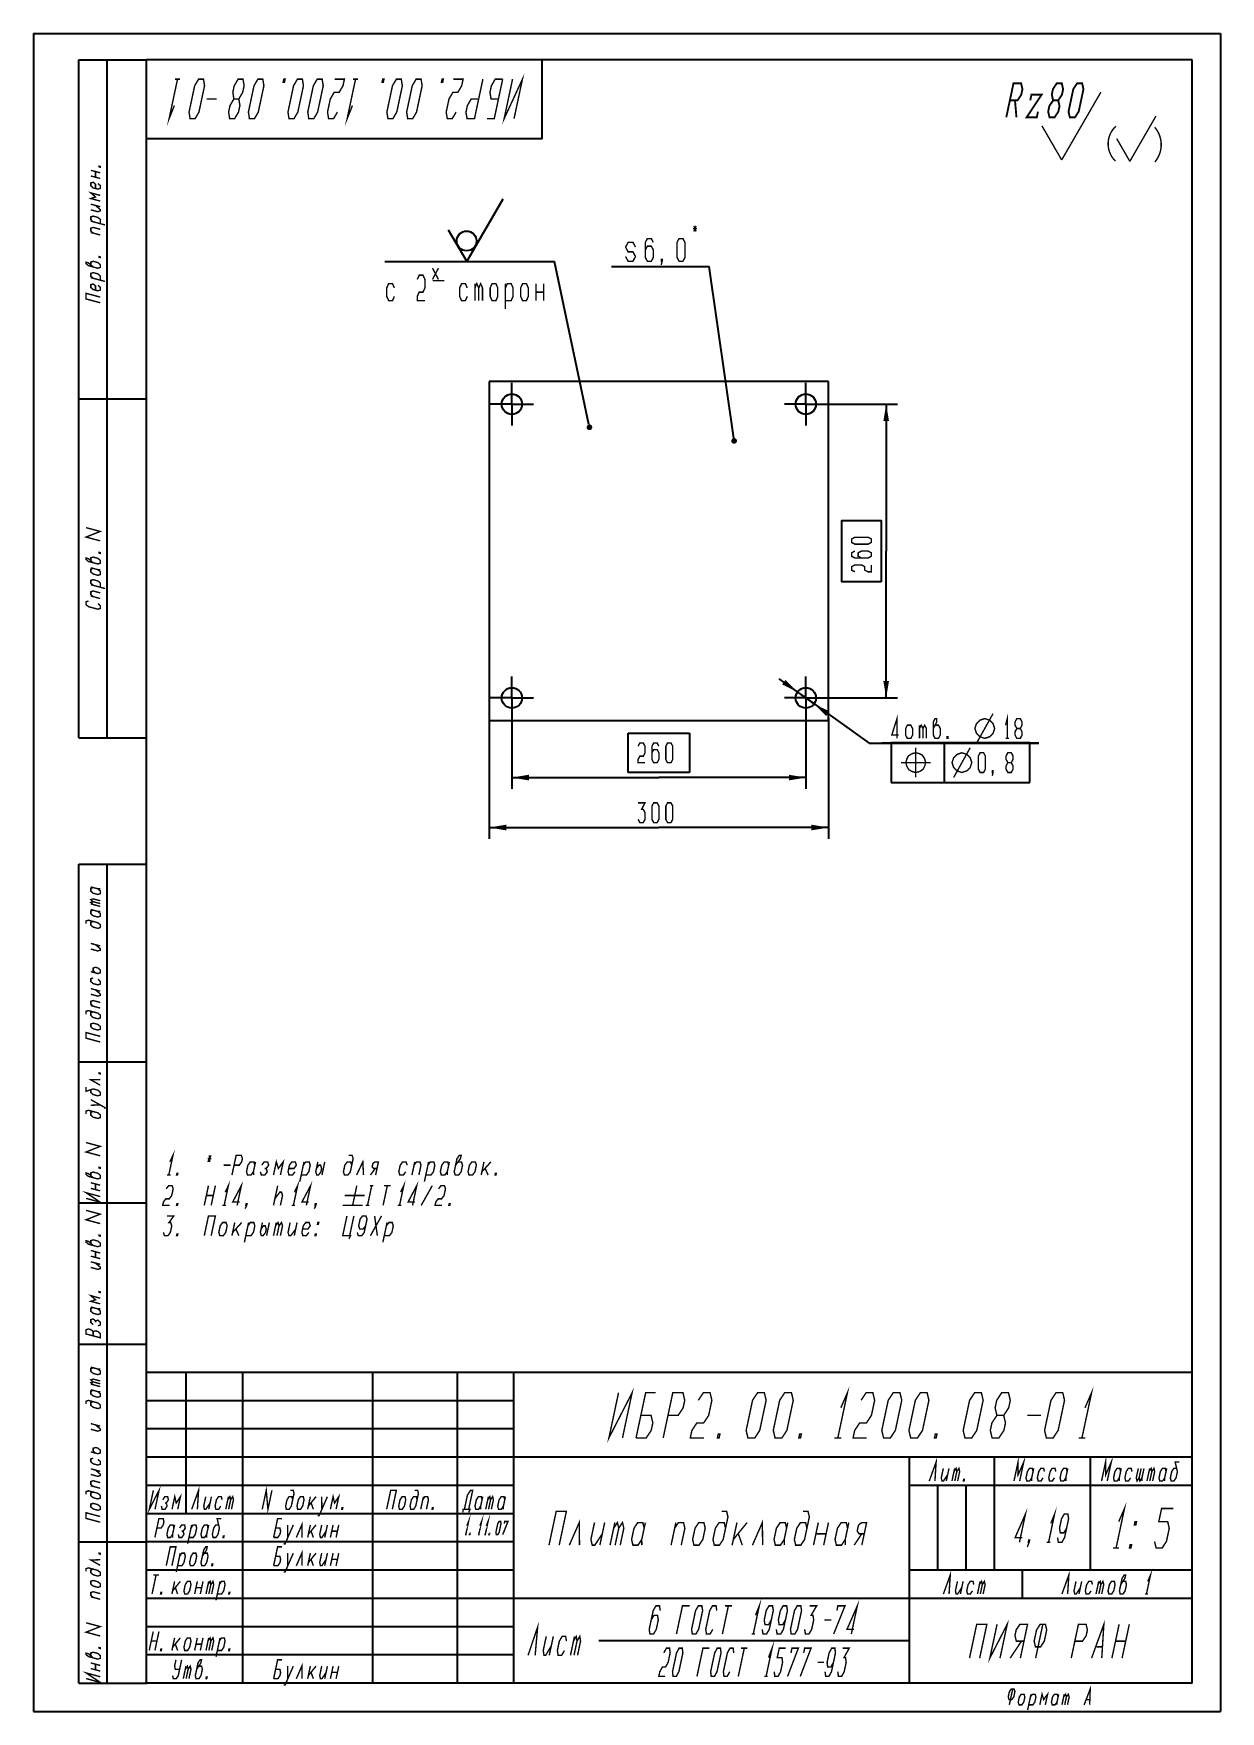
# Model space of a CAD drawing. Header units: millimetres. Extents: x 0 to 210, y 0 to 297.
import ezdxf

# ---------------------------------------------------------------- set-up
doc = ezdxf.new("R2010")
doc.units = ezdxf.units.MM
doc.header["$LTSCALE"] = 19.36
doc.linetypes.add('CENTER', pattern=[0.6, 0.375, -0.075, 0.075, -0.075])
doc.layers.get('0').update_dxf_attribs({"linetype": 'CONTINUOUS'})
doc.layers.add('ALL_AXIS', color=7, linetype='CONTINUOUS')
doc.layers.add('ALL_DIMENSIONS', color=7, linetype='CONTINUOUS')
doc.styles.get("Standard").update_dxf_attribs({"font": 'txt', "width": 0.7})
doc.dimstyles.new('DIMSTYLE_1', dxfattribs={"dimtxt": 3.5, "dimasz": 3, "dimexe": 0.18, "dimexo": 0.0625, "dimgap": 0.09, "dimtad": 1, "dimlfac": 5, "dimdsep": 46, "dimtxsty": 'STANDARD', "dimblk": '_FILLED', "dimblk1": '_FILLED', "dimblk2": '_FILLED', "dimcen": 0.09, "dimadec": 0, "dimazin": 0, "dimtp": 0.5, "dimtm": 0.5, "dimtfac": 1, "dimtofl": 0, "dimtmove": 0, "dimatfit": 3, "dimldrblk": '_FILLED', "dimfxl": 1, "dimtolj": 1, "dimarcsym": 0})
doc.dimstyles.new('DIMSTYLE_2', dxfattribs={"dimtxt": 3.5, "dimasz": 3, "dimexe": 0.18, "dimexo": 0.0625, "dimgap": 0.09, "dimtad": 1, "dimtih": 1, "dimtoh": 1, "dimlfac": 5, "dimdsep": 46, "dimtxsty": 'STANDARD', "dimblk": '_FILLED', "dimblk1": '_FILLED', "dimblk2": '_FILLED', "dimcen": 0.09, "dimadec": 0, "dimazin": 0, "dimtp": 0.2, "dimtm": 0.2, "dimtfac": 1, "dimtofl": 0, "dimtmove": 0, "dimatfit": 3, "dimldrblk": '_FILLED', "dimfxl": 1, "dimtolj": 1, "dimarcsym": 0})

msp = doc.modelspace()

# ---------------------------------------------------------------- blocks, each defined once
blk = doc.blocks.new('_FILLED')
at = {"color": 0, "linetype": 'BYBLOCK'}
blk.add_solid([(0, 0), (-1, 0.167), (-1, -0.167)], dxfattribs=at)
blk = doc.blocks.new('*D0')
at = {"layer": 'ALL_DIMENSIONS', "color": 2, "linetype": 'CONTINUOUS'}
for p, q in [((80.64, 175.81), (80.64, 154.46)), ((140.64, 175.81), (140.64, 154.46)), ((80.64, 156.46), (110.64, 156.46)), ((140.64, 156.46), (110.64, 156.46))]:
    blk.add_line(p, q, dxfattribs=at)
at = {"layer": 'ALL_DIMENSIONS', "color": 2, "linetype": 'CONTINUOUS', "xscale": 3, "yscale": 3, "zscale": 3, "rotation": 180}
blk.add_blockref('_FILLED', (80.64, 156.46), dxfattribs=at)
at = {"layer": 'ALL_DIMENSIONS', "color": 2, "linetype": 'CONTINUOUS', "xscale": 3, "yscale": 3, "zscale": 3}
blk.add_blockref('_FILLED', (140.64, 156.46), dxfattribs=at)
blk = doc.blocks.new('*D1')
at = {"layer": 'ALL_DIMENSIONS', "color": 2, "linetype": 'CONTINUOUS'}
for p, q in [((136.64, 179.4), (131.92, 182.77)), ((135.18, 180.44), (136.64, 179.4)), ((138.1, 178.35), (136.64, 179.4)), ((136.64, 179.4), (147.85, 171.37)), ((147.85, 171.37), (177.87, 171.37)), ((177.87, 171.37), (150.1, 171.37))]:
    blk.add_line(p, q, dxfattribs=at)
at = {"layer": 'ALL_DIMENSIONS', "color": 2, "linetype": 'CONTINUOUS', "xscale": 3, "yscale": 3, "zscale": 3}
for p, rotation in [((135.18, 180.44), 324.3881056152), ((138.1, 178.35), 144.3881056152)]:
    blk.add_blockref('_FILLED', p, dxfattribs=dict(at, rotation=rotation))
blk = doc.blocks.new('*D2')
at = {"layer": 'ALL_DIMENSIONS', "color": 2, "linetype": 'CONTINUOUS'}
for p, q in [((84.64, 175.46), (84.64, 163.3)), ((136.64, 175.28), (136.64, 163.3)), ((84.64, 165.3), (110.64, 165.3)), ((136.64, 165.3), (110.64, 165.3))]:
    blk.add_line(p, q, dxfattribs=at)
at = {"layer": 'ALL_DIMENSIONS', "color": 2, "linetype": 'CONTINUOUS', "xscale": 3, "yscale": 3, "zscale": 3, "rotation": 180}
blk.add_blockref('_FILLED', (84.64, 165.3), dxfattribs=at)
at = {"layer": 'ALL_DIMENSIONS', "color": 2, "linetype": 'CONTINUOUS', "xscale": 3, "yscale": 3, "zscale": 3}
blk.add_blockref('_FILLED', (136.64, 165.3), dxfattribs=at)
blk = doc.blocks.new('*D3')
at = {"layer": 'ALL_DIMENSIONS', "color": 2, "linetype": 'CONTINUOUS'}
for p, q in [((139.13, 231.4), (152.86, 231.4)), ((150.86, 231.4), (150.86, 205.4)), ((150.86, 179.4), (150.86, 205.4)), ((139.66, 179.4), (152.86, 179.4))]:
    blk.add_line(p, q, dxfattribs=at)
at = {"layer": 'ALL_DIMENSIONS', "color": 2, "linetype": 'CONTINUOUS', "xscale": 3, "yscale": 3, "zscale": 3}
for p, rotation in [((150.86, 231.4), 90), ((150.86, 179.4), 270)]:
    blk.add_blockref('_FILLED', p, dxfattribs=dict(at, rotation=rotation))
blk = doc.blocks.new('C_2_X_CTOPOH_LISTA_BL0', base_point=(80.22, 247.79))
at = {"color": 2, "linetype": 'CONTINUOUS'}
for p, q in [((79.86, 262.15), (83.1, 267.77)), ((73.39, 262.28), (76.64, 256.66)), ((76.64, 256.66), (79.88, 262.28)), ((62.18, 256.66), (92.18, 256.66)), ((98.25, 227.8), (92.18, 256.66))]:
    blk.add_line(p, q, dxfattribs=at)
at = {"color": 2, "linetype": 'CONTINUOUS', "const_width": 0.25}
for points in [[(70.59, 253.48), (71.64, 255.48)], [(70.59, 255.48), (71.64, 253.48)], [(63.84, 251.98), (63.51, 252.73), (62.83, 252.73), (62.49, 251.98), (62.49, 250.48), (62.83, 249.73), (63.51, 249.73), (63.84, 250.48)], [(67.89, 253.48), (68.23, 254.23), (68.91, 254.23), (69.24, 253.48), (69.24, 251.98), (68.91, 251.23), (68.23, 251.23), (67.89, 250.48), (67.89, 249.73), (69.24, 249.73)], [(70.59, 253.26), (72.69, 253.26)], [(76.74, 251.98), (76.41, 252.73), (75.73, 252.73), (75.39, 251.98), (75.39, 250.48), (75.73, 249.73), (76.41, 249.73), (76.74, 250.48)], [(78.09, 251.98), (78.43, 252.73), (78.77, 251.98), (78.77, 249.73)], [(78.09, 249.73), (78.09, 252.73)], [(78.77, 251.98), (79.11, 252.73), (79.44, 251.98), (79.44, 249.73)], [(80.79, 250.48), (81.13, 249.73), (81.81, 249.73), (82.14, 250.48), (82.14, 251.98), (81.81, 252.73), (81.13, 252.73), (80.79, 251.98), (80.79, 250.48)], [(83.49, 248.23), (83.49, 252.73)], [(83.49, 249.73), (84.51, 249.73), (84.84, 250.48), (84.84, 251.98), (84.51, 252.73), (83.83, 252.73), (83.49, 251.98)], [(86.19, 250.48), (86.53, 249.73), (87.21, 249.73), (87.54, 250.48), (87.54, 251.98), (87.21, 252.73), (86.53, 252.73), (86.19, 251.98), (86.19, 250.48)], [(88.89, 249.73), (88.89, 252.73)], [(90.24, 252.73), (90.24, 249.73)], [(88.89, 251.23), (90.24, 251.23)]]:
    blk.add_lwpolyline(points, dxfattribs=at)
at = {"color": 2, "linetype": 'CONTINUOUS', "const_width": 0.5}
blk.add_lwpolyline([(98.11, 227.31, 1), (98.61, 227.31, 1)], format="xyb", close=True, dxfattribs=at)
at = {"color": 2, "linetype": 'CONTINUOUS'}
blk.add_circle((76.62, 260.29), 1.75, dxfattribs=at)
blk = doc.blocks.new('S_LIST_BL1', base_point=(113.06, 244.16))
at = {"color": 2, "linetype": 'CONTINUOUS'}
for p in [(102.24, 255.78), (123.88, 225.38)]:
    blk.add_line(p, (119.54, 255.78), dxfattribs=at)
at = {"color": 2, "linetype": 'CONTINUOUS', "const_width": 0.25}
for points in [[(116.65, 262.45), (117.4, 262.45)], [(116.84, 262.95), (117.21, 261.95)], [(117.21, 262.95), (116.84, 261.95)], [(104.75, 257.53), (105.19, 256.7), (106.06, 256.7), (106.5, 257.53), (106.06, 258.36), (105.19, 258.36), (104.75, 259.2), (105.19, 260.03), (106.06, 260.03), (106.5, 259.2)], [(109.65, 260.03), (109.3, 260.7), (108.6, 260.7), (108.25, 260.03), (108.25, 257.36), (108.6, 256.7), (109.3, 256.7), (109.65, 257.36), (109.65, 258.7), (109.3, 259.36), (108.6, 259.36), (108.25, 258.7)], [(114.2, 256.7), (113.85, 257.36), (113.85, 260.03), (114.2, 260.7), (114.9, 260.7), (115.25, 260.03), (115.25, 257.36), (114.9, 256.7), (114.2, 256.7)], [(111.22, 256.7), (111.05, 256.7), (111.05, 257.03), (111.22, 257.03), (111.22, 256.7), (111.05, 256.03)]]:
    blk.add_lwpolyline(points, dxfattribs=at)
at = {"color": 2, "linetype": 'CONTINUOUS', "const_width": 0.5}
blk.add_lwpolyline([(123.7, 224.89, 1), (124.2, 224.89, 1)], format="xyb", close=True, dxfattribs=at)
blk = doc.blocks.new('STANDARD_BL2', base_point=(185.35, 280.72))
at = {"color": 2, "linetype": 'CONTINUOUS'}
for points, const_width in [([(172.11, 282.18), (173.38, 288.18), (174.73, 288.18), (174.97, 287.18), (174.76, 286.18), (174.1, 285.18), (172.75, 285.18)], 0.333), ([(181.3, 285.18), (181.96, 286.18), (182.17, 287.18), (181.93, 288.18), (181.03, 288.18), (180.37, 287.18), (180.16, 286.18), (180.4, 285.18)], 0.333), ([(183.36, 282.18), (183.12, 283.18), (183.97, 287.18), (184.63, 288.18), (185.53, 288.18), (185.77, 287.18), (184.92, 283.18), (184.26, 282.18), (183.36, 282.18)], 0.333), ([(173.65, 285.18), (173.91, 282.18)], 0.333), ([(176.35, 285.18), (176.56, 286.18), (178.36, 286.18), (175.71, 282.18), (177.51, 282.18), (177.72, 283.18)], 0.333), ([(179.76, 282.18), (180.66, 282.18), (181.32, 283.18), (181.53, 284.18), (181.3, 285.18), (180.4, 285.18), (179.73, 284.18), (179.52, 283.18), (179.76, 282.18)], 0.333), ([(181.91, 274.63), (188.85, 286.64)], 0.25), ([(193.97, 274.39), (198.59, 282.4)], 0.25), ([(181.91, 274.63), (178.42, 280.67)], 0.25), ([(193.97, 274.39), (191.64, 278.42)], 0.25)]:
    blk.add_lwpolyline(points, dxfattribs=dict(at, const_width=const_width))
at = {"color": 2, "linetype": 'CONTINUOUS', "const_width": 0.25}
for points in [[(191.5, 280.6, 0.433164), (191.43, 274.42)], [(198.4, 274.28, 0.372459), (198.35, 280.44)]]:
    blk.add_lwpolyline(points, format="xyb", dxfattribs=at)

# ---------------------------------------------------------------- dimensions: what is measured, and where the dimension line sits
at = {"layer": 'ALL_DIMENSIONS', "color": 2, "linetype": 'CONTINUOUS'}
dim = msp.add_linear_dim(base=(150.8627, 179.3964), p1=(139.1326, 231.3964), p2=(139.6622, 179.3964), angle=270, dimstyle='DIMSTYLE_1', dxfattribs=at)
dim.commit()
dim.dimension.update_dxf_attribs({"geometry": '*D3', "text_midpoint": (148.2377, 201.7214), "dimtype": 160})
dim = msp.add_diameter_dim_2p(p1=(138.1036, 178.3483), p2=(135.1768, 180.4444), text='4îòâ. <>', dimstyle='DIMSTYLE_2', dxfattribs=at)
dim.commit()
dim.dimension.update_dxf_attribs({"geometry": '*D1', "text_midpoint": (151.8513, 172.2421), "dimtype": 163})
for base, p1, p2, picture, middle in [((140.6402, 156.4626), (80.6402, 175.8133), (140.6402, 175.8133), '*D0', (106.9652, 157.3376)), ((136.6402, 165.3036), (84.6402, 175.4602), (136.6402, 175.2837), '*D2', (106.9652, 167.9286))]:
    dim = msp.add_linear_dim(base=base, p1=p1, p2=p2, dimstyle='DIMSTYLE_1', dxfattribs=at)
    dim.commit()
    dim.dimension.update_dxf_attribs({"geometry": picture, "text_midpoint": middle, "dimtype": 160})

# ---------------------------------------------------------------- linework, layer by layer
at = {"color": 7, "linetype": 'CONTINUOUS'}
for p, q in [((0, 297), (0, 0)), ((0, 297), (210, 297)), ((210, 297), (210, 0)), ((8, 172.3499), (8, 292.3499)), ((8, 292.3499), (20, 292.3499)), ((13, 172.3499), (13, 292.3499)), ((90, 292.3499), (20, 292.3499)), ((20, 278.3499), (20, 292.3499)), ((20, 172.3499), (20, 292.3499)), ((20, 5), (20, 292.3499)), ((205, 292.3499), (20, 292.3499)), ((90, 278.3499), (90, 292.3499)), ((205, 5), (205, 292.3499)), ((90, 278.3499), (20, 278.3499)), ((80.6402, 235.3964), (80.6402, 175.3964)), ((140.6402, 235.3964), (80.6402, 235.3964)), ((140.6402, 175.3964), (140.6402, 235.3964)), ((8, 232.3499), (20, 232.3499)), ((80.6402, 175.3964), (140.6402, 175.3964)), ((8, 172.3499), (20, 172.3499)), ((8, 5), (8, 150)), ((8, 150), (20, 150)), ((13, 5), (13, 150)), ((20, 5), (20, 150)), ((8, 115), (20, 115)), ((8, 90), (20, 90)), ((8, 65), (20, 65)), ((205, 60), (20, 60)), ((20, 5), (20, 60)), ((27, 35), (27, 60)), ((37, 5), (37, 60)), ((60, 5), (60, 60)), ((75, 5), (75, 60)), ((85, 5), (85, 60)), ((205, 5), (205, 60)), ((85, 55), (20, 55)), ((85, 50), (20, 50)), ((205, 45), (20, 45)), ((155, 5), (155, 45)), ((170, 25), (170, 45)), ((187, 25), (187, 45)), ((85, 40), (20, 40)), ((205, 40), (155, 40)), ((160, 25), (160, 40)), ((165, 25), (165, 40)), ((85, 35), (20, 35)), ((8, 30), (20, 30)), ((85, 30), (20, 30)), ((85, 25), (20, 25)), ((205, 25), (155, 25)), ((175, 20), (175, 25)), ((205, 20), (20, 20)), ((85, 15), (20, 15)), ((155, 12.5), (100, 12.5)), ((85, 10), (20, 10)), ((8, 5), (20, 5)), ((205, 5), (20, 5)), ((205, 5), (20, 5)), ((0, 0), (210, 0))]:
    msp.add_line(p, q, dxfattribs=at)
at = {"color": 2, "linetype": 'CONTINUOUS'}
for p, q in [((176.2754, 171.45), (151.7171, 171.45)), ((151.7171, 171.45), (151.7171, 164.45)), ((161.1962, 164.45), (161.1962, 171.45)), ((176.2754, 164.45), (176.2754, 171.45)), ((151.7171, 164.45), (176.2754, 164.45))]:
    msp.add_line(p, q, dxfattribs=at)
at = {"color": 2, "linetype": 'CONTINUOUS', "const_width": 0.25}
for points in [[(24.9143, 284.2614), (23.9809, 281.9281), (25.4688, 288.9281)], [(25.9063, 288.9281), (25.0312, 288.9281)], [(30.0625, 288.9281), (30.252, 287.7614), (29.2601, 283.0948), (28.5746, 281.9281), (27.6996, 281.9281), (27.5101, 283.0948), (28.502, 287.7614), (29.1875, 288.9281), (30.0625, 288.9281)], [(37.0625, 288.9281), (36.1875, 288.9281), (35.502, 287.7614), (35.254, 286.5948), (35.4436, 285.4281), (36.3186, 285.4281), (37.004, 286.5948), (37.252, 287.7614), (37.0625, 288.9281)], [(40.5625, 288.9281), (40.752, 287.7614), (39.7601, 283.0948), (39.0746, 281.9281), (38.1996, 281.9281), (38.0101, 283.0948), (39.002, 287.7614), (39.6875, 288.9281), (40.5625, 288.9281)], [(44.2812, 288.9281), (44.5, 288.9281), (44.376, 288.3448), (44.1573, 288.3448), (44.2812, 288.9281)], [(47.5625, 288.9281), (47.752, 287.7614), (46.7601, 283.0948), (46.0746, 281.9281), (45.1996, 281.9281), (45.0101, 283.0948), (46.002, 287.7614), (46.6875, 288.9281), (47.5625, 288.9281)], [(51.0625, 288.9281), (51.252, 287.7614), (50.2601, 283.0948), (49.5746, 281.9281), (48.6996, 281.9281), (48.5101, 283.0948), (49.502, 287.7614), (50.1875, 288.9281), (51.0625, 288.9281)], [(53.7601, 283.0948), (53.0746, 281.9281), (52.1996, 281.9281), (52.0101, 283.0948), (52.5061, 285.4281), (53.1915, 286.5948), (54.0665, 286.5948), (54.752, 287.7614), (55, 288.9281), (53.25, 288.9281)], [(56.4143, 284.2614), (55.4809, 281.9281), (56.9687, 288.9281)], [(57.4063, 288.9281), (56.5312, 288.9281)], [(61.7812, 288.9281), (62, 288.9281), (61.876, 288.3448), (61.6573, 288.3448), (61.7812, 288.9281)], [(65.0625, 288.9281), (65.252, 287.7614), (64.2601, 283.0948), (63.5746, 281.9281), (62.6996, 281.9281), (62.5101, 283.0948), (63.502, 287.7614), (64.1875, 288.9281), (65.0625, 288.9281)], [(68.5625, 288.9281), (68.752, 287.7614), (67.7601, 283.0948), (67.0746, 281.9281), (66.1996, 281.9281), (66.0101, 283.0948), (67.002, 287.7614), (67.6875, 288.9281), (68.5625, 288.9281)], [(72.2813, 288.9281), (72.5, 288.9281), (72.376, 288.3448), (72.1573, 288.3448), (72.2813, 288.9281)], [(74.7601, 283.0948), (74.0746, 281.9281), (73.1996, 281.9281), (73.0101, 283.0948), (73.5061, 285.4281), (74.1915, 286.5948), (75.0665, 286.5948), (75.752, 287.7614), (76, 288.9281), (74.25, 288.9281)], [(79.5, 288.9281), (78.0121, 281.9281), (76.6996, 281.9281), (76.5101, 283.0948), (76.7581, 284.2614), (77.4435, 285.4281), (78.7561, 285.4281)], [(83, 288.9281), (81.5121, 281.9281), (80.1996, 281.9281)], [(83, 288.9281), (81.6875, 288.9281), (81.002, 287.7614), (80.754, 286.5948), (80.9435, 285.4281), (82.256, 285.4281)], [(85.0121, 281.9281), (86.5, 288.9281), (83.2621, 281.9281), (84.75, 288.9281)], [(32.3811, 285.4281), (30.6311, 285.4281)], [(35.4436, 285.4281), (34.7581, 284.2614), (34.5101, 283.0948), (34.6996, 281.9281), (35.5746, 281.9281), (36.2601, 283.0948), (36.5081, 284.2614), (36.3186, 285.4281)], [(11.7941, 273.4749), (11.7941, 273.3499), (11.5858, 273.4057), (11.5858, 273.5307), (11.7941, 273.4749)], [(10.1274, 272.7965), (11.7941, 272.3499)], [(11.7941, 271.3499), (10.1274, 271.7965)], [(10.9608, 269.5732), (10.9608, 270.3232), (10.5441, 270.6848), (10.1274, 270.5465), (10.1274, 270.0465), (10.5441, 269.6848), (11.3774, 269.4615), (11.7941, 269.5999), (11.7941, 270.0999), (11.3774, 270.4616)], [(10.9608, 271.5732), (10.9608, 272.5732)], [(11.7941, 267.3499), (10.1274, 267.7965), (10.9608, 268.0732), (10.1274, 268.7965), (11.7941, 268.3499)], [(10.1274, 266.7965), (11.7941, 266.3499)], [(10.1274, 265.7965), (11.3774, 265.4615), (11.7941, 265.5999), (11.7941, 265.8499), (10.9608, 266.5732)], [(11.7941, 263.3499), (11.7941, 264.0999), (11.3774, 264.4615), (10.5441, 264.6848), (10.1274, 264.5465), (10.1274, 264.0465), (10.5441, 263.6848)], [(12.6274, 263.1266), (10.1274, 263.7965)], [(10.5441, 261.6848), (10.1274, 262.0465), (10.1274, 262.5465), (10.5441, 262.6848), (11.7941, 262.3499)], [(11.7941, 261.3499), (10.1274, 261.7965)], [(10.5441, 255.6848), (9.7108, 256.4081), (9.2941, 256.5198), (9.2941, 256.2698), (9.7108, 255.9081), (11.3774, 255.4616), (11.7941, 255.5999), (11.7941, 256.0999), (11.3774, 256.4615), (10.5441, 256.6848), (10.1274, 256.5465), (10.1274, 256.0465)], [(11.7941, 257.4749), (11.7941, 257.3499), (11.5858, 257.4057), (11.5858, 257.5307), (11.7941, 257.4749)], [(11.7941, 253.3499), (11.7941, 254.0999), (11.3774, 254.4615), (10.5441, 254.6848), (10.1274, 254.5465), (10.1274, 254.0465), (10.5441, 253.6848)], [(12.6274, 253.1266), (10.1274, 253.7965)], [(10.9608, 251.5732), (10.9608, 252.3232), (10.5441, 252.6848), (10.1274, 252.5465), (10.1274, 252.0465), (10.5441, 251.6848), (11.3774, 251.4615), (11.7941, 251.5999), (11.7941, 252.0999), (11.3774, 252.4615)], [(11.7941, 249.3499), (9.2941, 250.0198), (9.2941, 251.0198), (11.7941, 250.3499)], [(11.7941, 207.2041), (9.2941, 207.8739), (11.7941, 208.8707), (9.2941, 209.5406)], [(11.7941, 205.1207), (11.7941, 204.9957), (11.5858, 205.0516), (11.5858, 205.1766), (11.7941, 205.1207)], [(10.5441, 203.3307), (9.7108, 204.054), (9.2941, 204.1656), (9.2941, 203.9156), (9.7108, 203.554), (11.3774, 203.1074), (11.7941, 203.2457), (11.7941, 203.7457), (11.3774, 204.1074), (10.5441, 204.3307), (10.1274, 204.1923), (10.1274, 203.6923)], [(10.1274, 202.4423), (11.3774, 202.1074), (11.7941, 202.1207)], [(10.5441, 202.3307), (10.1274, 202.1923), (10.1274, 201.6923), (10.5441, 201.3307), (11.3774, 201.1074), (11.7941, 201.2457), (11.7941, 201.7457), (11.3774, 202.1074)], [(11.7941, 198.9957), (11.7941, 199.7457), (11.3774, 200.1074), (10.5441, 200.3307), (10.1274, 200.1923), (10.1274, 199.6923), (10.5441, 199.3307)], [(12.6274, 198.7724), (10.1274, 199.4423)], [(9.7108, 196.554), (9.2941, 196.4156), (9.2941, 195.9156), (9.7108, 195.554), (11.3774, 195.1074), (11.7941, 195.2457), (11.7941, 195.7457), (11.3774, 196.1074)], [(10.5441, 197.3307), (10.1274, 197.6923), (10.1274, 198.1923), (10.5441, 198.3307), (11.7941, 197.9957)], [(11.7941, 196.9957), (10.1274, 197.4423)], [(154.342, 167.95), (154.4879, 167.3667), (154.6337, 167.075), (154.9254, 166.6375), (155.5087, 166.3458), (156.0921, 166.2), (156.6754, 166.3458), (156.9671, 166.4916), (157.4046, 166.7833), (157.6962, 167.3667), (157.842, 167.95), (157.6962, 168.5333), (157.5504, 168.825), (157.2587, 169.2625), (156.6754, 169.5542), (156.0921, 169.7), (155.5087, 169.5542), (155.2171, 169.4083), (154.7796, 169.1167), (154.4879, 168.5333), (154.342, 167.95)], [(156.0921, 165.325), (156.0921, 170.575)], [(162.5087, 167.95), (162.8004, 168.825), (163.3837, 169.4083), (164.2587, 169.7), (165.1337, 169.4083), (165.7171, 168.825), (166.0087, 167.95), (165.7171, 167.075), (165.1337, 166.4916), (164.2587, 166.2), (163.3837, 166.4916), (162.8004, 167.075), (162.5087, 167.95)], [(162.8004, 165.325), (165.7171, 170.575)], [(167.4816, 166.2), (167.1754, 166.7833), (167.1754, 169.1167), (167.4816, 169.7), (168.0941, 169.7), (168.4004, 169.1167), (168.4004, 166.7833), (168.0941, 166.2), (167.4816, 166.2)], [(172.9941, 167.95), (173.3004, 168.5333), (173.3004, 169.1167), (172.9941, 169.7), (172.3816, 169.7), (172.0754, 169.1167), (172.0754, 168.5333), (172.3816, 167.95)], [(153.4671, 167.95), (158.7171, 167.95)], [(169.7785, 166.2), (169.6254, 166.2), (169.6254, 166.4916), (169.7785, 166.4916), (169.7785, 166.2), (169.6254, 165.6166)], [(172.3816, 166.2), (172.9941, 166.2), (173.3004, 166.7833), (173.3004, 167.3667), (172.9941, 167.95), (172.3816, 167.95), (172.0754, 167.3667), (172.0754, 166.7833), (172.3816, 166.2)], [(10.1274, 145.9466), (11.3774, 145.6116), (11.7941, 145.625)], [(10.5441, 145.8349), (10.1274, 145.6966), (10.1274, 145.1966), (10.5441, 144.8349), (11.3774, 144.6117), (11.7941, 144.75), (11.7941, 145.25), (11.3774, 145.6116)], [(10.5441, 143.3349), (10.1274, 143.6966), (10.5441, 143.8349), (11.7941, 143.5)], [(10.5441, 142.8349), (10.1274, 143.1966), (10.5441, 143.3349), (11.7941, 143)], [(11.7941, 142.5), (10.1274, 142.9466)], [(10.5441, 139.8349), (10.1274, 139.6966), (10.1274, 139.1966), (10.5441, 138.8349), (11.3774, 138.6116), (11.7941, 138.75), (11.7941, 139.25), (11.3774, 139.6116), (9.7108, 140.0582), (9.2941, 139.9199), (9.2941, 139.4199)], [(10.1274, 141.9466), (11.3774, 141.6116), (11.7941, 141.625)], [(10.5441, 141.8349), (10.1274, 141.6966), (10.1274, 141.1966), (10.5441, 140.8349), (11.3774, 140.6116), (11.7941, 140.75), (11.7941, 141.25), (11.3774, 141.6116)], [(10.1274, 135.9466), (11.7941, 135.5)], [(10.1274, 134.9466), (11.3774, 134.6116), (11.7941, 134.75), (11.7941, 135), (10.9608, 135.7233)], [(10.1274, 130.9466), (11.3774, 130.6116), (11.7941, 130.75), (11.7941, 131.25), (11.3774, 131.6116), (10.9608, 131.7233), (10.5441, 131.5849), (10.5441, 131.0849), (10.9608, 130.7233)], [(10.5441, 129.8349), (10.1274, 129.6966), (10.1274, 129.1966), (10.5441, 128.8349), (11.3774, 128.6116), (11.7941, 128.75), (11.7941, 129.25), (11.3774, 129.6116)], [(10.1274, 127.9466), (11.7941, 127.5)], [(10.1274, 126.9466), (11.3774, 126.6116), (11.7941, 126.75), (11.7941, 127), (10.9608, 127.7233)], [(10.5441, 124.8349), (10.1274, 125.1966), (10.1274, 125.6966), (10.5441, 125.8349), (11.7941, 125.5)], [(11.7941, 124.5), (10.1274, 124.9466)], [(10.5441, 123.8349), (10.1274, 123.6966), (10.1274, 123.1966), (10.5441, 122.8349), (11.3774, 122.6117), (11.7941, 122.75), (11.7941, 123.25), (11.3774, 123.6116), (9.7108, 124.0582), (9.2941, 123.9199), (9.2941, 123.4199)], [(11.3774, 120.6116), (11.7941, 120.75), (11.7941, 121.25), (11.3774, 121.6116), (10.5441, 121.8349), (10.1274, 121.6966), (10.1274, 121.1966), (10.5441, 120.8349), (11.3774, 120.6116)], [(11.7941, 118.5), (9.2941, 119.1699), (9.2941, 120.1699), (11.7941, 119.5)], [(11.7941, 112.9792), (11.7941, 112.8542), (11.5858, 112.91), (11.5858, 113.035), (11.7941, 112.9792)], [(10.1274, 110.0507), (10.1274, 109.5508), (10.5441, 109.1891), (11.3774, 108.9658), (11.7941, 109.1042), (11.7941, 109.6042), (11.3774, 109.9658), (10.5441, 110.1891), (9.2941, 109.774), (9.2941, 110.524)], [(11.7941, 110.8542), (10.1274, 111.8007), (11.7941, 111.8542)], [(12.6274, 106.6309), (12.6274, 106.8809), (10.1274, 108.3007)], [(10.1274, 107.3007), (11.7941, 107.3542)], [(10.5441, 106.1891), (10.1274, 106.0508), (10.1274, 105.5507), (10.5441, 105.1891), (11.3774, 104.9658), (11.7941, 105.1042), (11.7941, 105.6042), (11.3774, 105.9658), (9.7108, 106.4124), (9.2941, 106.274), (9.2941, 105.774)], [(11.7941, 98.3542), (9.2941, 99.024), (11.7941, 100.0208), (9.2941, 100.6907)], [(24.1128, 97.2768), (24.667, 98.4434), (23.923, 94.9434)], [(31.4045, 98.4434), (30.8503, 97.2768)], [(31.0983, 98.4434), (31.1565, 97.2768)], [(35.1012, 94.9434), (35.8451, 98.4434), (36.7639, 98.4434), (36.9461, 97.8601), (36.8221, 97.2768), (36.3919, 96.6934), (35.4732, 96.6934)], [(56.2982, 96.6934), (56.1159, 97.2768), (55.5034, 97.2768), (55.0731, 96.6934), (54.8252, 95.5268), (55.0074, 94.9434), (55.6199, 94.9434), (56.0502, 95.5268), (56.5461, 97.8601), (56.3639, 98.4434), (55.7514, 98.4434)], [(74.6732, 96.6934), (75.5336, 97.8601), (75.6576, 98.4434), (75.3514, 98.4434), (74.9211, 97.8601), (74.4252, 95.5268), (74.6074, 94.9434), (75.2199, 94.9434), (75.6502, 95.5268), (75.8982, 96.6934), (75.7159, 97.2768), (75.1034, 97.2768)], [(10.5441, 94.4808), (9.7108, 95.2041), (9.2941, 95.3157), (9.2941, 95.0657), (9.7108, 94.7041), (11.3774, 94.2575), (11.7941, 94.3958), (11.7941, 94.8958), (11.3774, 95.2575), (10.5441, 95.4808), (10.1274, 95.3424), (10.1274, 94.8424)], [(11.7941, 96.2708), (11.7941, 96.1458), (11.5858, 96.2017), (11.5858, 96.3267), (11.7941, 96.2708)], [(23.6168, 94.9434), (24.2293, 94.9434)], [(25.4543, 94.9434), (25.3012, 94.9434), (25.3632, 95.2351), (25.5163, 95.2351), (25.4543, 94.9434)], [(30.8211, 97.8601), (31.4336, 97.8601)], [(33.6357, 96.6934), (34.8606, 96.6934)], [(39.1482, 96.6934), (38.9659, 97.2768), (38.3534, 97.2768), (37.9231, 96.6934), (37.6752, 95.5268), (37.8574, 94.9434), (38.4699, 94.9434), (38.9002, 95.5268)], [(39.2721, 97.2768), (38.9002, 95.5268), (38.9293, 94.9434)], [(40.1252, 95.5268), (40.3074, 94.9434), (40.9199, 94.9434), (41.3502, 95.5268), (41.1679, 96.1101), (41.5981, 96.6934), (41.4159, 97.2768), (40.8034, 97.2768), (40.3732, 96.6934)], [(40.8617, 96.1101), (41.1679, 96.1101)], [(42.4512, 94.9434), (42.9471, 97.2768), (43.3117, 96.1101), (44.1721, 97.2768), (43.6762, 94.9434)], [(45.1492, 96.1101), (46.0679, 96.1101), (46.4982, 96.6934), (46.3159, 97.2768), (45.7034, 97.2768), (45.2731, 96.6934), (45.0252, 95.5268), (45.2074, 94.9434), (45.8199, 94.9434), (46.2502, 95.5268)], [(47.1032, 93.7768), (47.8471, 97.2768)], [(47.3512, 94.9434), (48.2699, 94.9434), (48.7002, 95.5268), (48.9482, 96.6934), (48.7659, 97.2768), (48.1534, 97.2768), (47.7232, 96.6934)], [(50.2971, 97.2768), (49.9252, 95.5268), (50.1074, 94.9434), (50.4137, 94.9434), (50.8439, 95.5268), (50.9679, 96.1101), (50.7857, 96.6934), (50.4794, 96.6934), (50.0492, 96.1101)], [(51.5221, 97.2768), (51.0262, 94.9434)], [(57.1512, 94.9434), (58.2596, 97.2768), (58.3762, 94.9434)], [(59.6012, 94.9434), (60.4617, 96.1101)], [(60.5199, 94.9434), (61.0159, 97.2768), (60.4034, 97.2768), (60.0351, 96.9851), (59.9112, 96.4018), (60.1554, 96.1101), (60.7679, 96.1101)], [(66.0982, 96.6934), (65.9159, 97.2768), (65.3034, 97.2768), (64.8731, 96.6934), (64.6252, 95.5268), (64.8074, 94.9434), (65.4199, 94.9434), (65.8502, 95.5268)], [(66.9512, 94.9434), (67.4471, 97.2768)], [(67.3232, 96.6934), (67.7534, 97.2768), (68.3659, 97.2768), (68.5481, 96.6934), (68.1762, 94.9434)], [(69.1532, 93.7768), (69.8971, 97.2768)], [(69.4012, 94.9434), (70.3199, 94.9434), (70.7502, 95.5268), (70.9982, 96.6934), (70.8159, 97.2768), (70.2034, 97.2768), (69.7732, 96.6934)], [(73.4482, 96.6934), (73.2659, 97.2768), (72.6534, 97.2768), (72.2231, 96.6934), (71.9752, 95.5268), (72.1574, 94.9434), (72.7699, 94.9434), (73.2002, 95.5268)], [(73.5721, 97.2768), (73.2002, 95.5268), (73.2293, 94.9434)], [(76.8752, 95.5268), (77.0574, 94.9434), (77.6699, 94.9434), (78.1002, 95.5268), (78.3481, 96.6934), (78.1659, 97.2768), (77.5534, 97.2768), (77.1232, 96.6934), (76.8752, 95.5268)], [(79.6971, 97.2768), (79.2012, 94.9434)], [(79.3252, 95.5268), (80.9221, 97.2768)], [(79.9085, 96.1101), (80.4262, 94.9434)], [(81.8043, 94.9434), (81.6512, 94.9434), (81.7132, 95.2351), (81.8663, 95.2351), (81.8043, 94.9434)], [(9.2941, 90.8157), (11.7941, 90.1458), (9.2941, 91.8157), (11.7941, 91.1458)], [(10.1274, 93.5924), (11.7941, 93.1458)], [(11.7941, 92.1458), (10.1274, 92.5924)], [(10.9608, 92.3691), (10.9608, 93.3691)], [(23.4711, 92.4928), (23.9014, 93.0761), (24.5139, 93.0761), (24.6961, 92.4928), (24.4481, 91.3261), (24.0179, 90.7428), (23.4054, 90.7428), (22.9752, 90.1595), (22.8512, 89.5761), (24.0762, 89.5761)], [(30.2012, 89.5761), (30.9451, 93.0761)], [(32.1701, 93.0761), (31.4262, 89.5761)], [(33.9128, 91.9095), (34.467, 93.0761), (33.7231, 89.5761)], [(36.0199, 89.5761), (36.7639, 93.0761), (35.2252, 90.1595), (36.4502, 90.1595)], [(43.1951, 93.0761), (42.4512, 89.5761)], [(46.1628, 91.9095), (46.717, 93.0761), (45.9731, 89.5761)], [(48.2699, 89.5761), (49.0139, 93.0761), (47.4752, 90.1595), (48.7002, 90.1595)], [(57.1951, 93.0761), (56.4512, 89.5761)], [(59.8347, 93.0761), (59.0908, 89.5761)], [(59.5285, 93.0761), (60.141, 93.0761)], [(62.591, 93.0761), (61.847, 89.5761)], [(61.9785, 93.0761), (63.2035, 93.0761)], [(64.9461, 91.9095), (65.5003, 93.0761), (64.7564, 89.5761)], [(67.0533, 89.5761), (67.7972, 93.0761), (66.2585, 90.1595), (67.4835, 90.1595)], [(68.5845, 89.5761), (70.5535, 93.0761)], [(71.6545, 92.4928), (72.0847, 93.0761), (72.6972, 93.0761), (72.8795, 92.4928), (72.6315, 91.3261), (72.2012, 90.7428), (71.5887, 90.7428), (71.1585, 90.1595), (71.0345, 89.5761), (72.2595, 89.5761)], [(25.4543, 89.5761), (25.3012, 89.5761), (25.3632, 89.8678), (25.5163, 89.8678), (25.4543, 89.5761)], [(30.5732, 91.3261), (31.7981, 91.3261)], [(33.4168, 89.5761), (34.0293, 89.5761)], [(37.7043, 89.5761), (37.5512, 89.5761), (37.6132, 89.8678), (37.7663, 89.8678), (37.7043, 89.5761), (37.4272, 88.9928)], [(42.6992, 90.7428), (43.5596, 91.9095), (43.8659, 91.9095), (44.0482, 91.3261), (43.6762, 89.5761)], [(45.6668, 89.5761), (46.2793, 89.5761)], [(49.9543, 89.5761), (49.8012, 89.5761), (49.8632, 89.8678), (50.0163, 89.8678), (49.9543, 89.5761), (49.6772, 88.9928)], [(54.7012, 89.5761), (58.2012, 89.5761)], [(55.0731, 91.3261), (58.5732, 91.3261)], [(58.7845, 89.5761), (59.397, 89.5761)], [(64.4501, 89.5761), (65.0626, 89.5761)], [(73.6376, 89.5761), (73.4845, 89.5761), (73.5465, 89.8678), (73.6996, 89.8678), (73.6376, 89.5761)], [(11.7941, 86.3542), (9.2941, 87.024), (11.7941, 88.0208), (9.2941, 88.6907)], [(23.5951, 87.7089), (24.8201, 87.7089), (23.9596, 86.5422), (24.2659, 86.5422), (24.4481, 85.9589), (24.2002, 84.7922), (23.7699, 84.2089), (23.1574, 84.2089), (22.9752, 84.7922)], [(30.2012, 84.2089), (30.9451, 87.7089), (32.1701, 87.7089), (31.4262, 84.2089)], [(32.7752, 84.7922), (32.9574, 84.2089), (33.5699, 84.2089), (34.0002, 84.7922), (34.2482, 85.9589), (34.0659, 86.5422), (33.4534, 86.5422), (33.0232, 85.9589), (32.7752, 84.7922)], [(35.5971, 86.5422), (35.1012, 84.2089)], [(35.2252, 84.7922), (36.8221, 86.5422)], [(37.3032, 83.0422), (38.0471, 86.5422)], [(37.5512, 84.2089), (38.4699, 84.2089), (38.9002, 84.7922), (39.1482, 85.9589), (38.9659, 86.5422), (38.3534, 86.5422), (37.9231, 85.9589)], [(40.4971, 86.5422), (40.1252, 84.7922), (40.3074, 84.2089), (40.6137, 84.2089), (41.0439, 84.7922), (41.1679, 85.3755), (40.9857, 85.9589), (40.6794, 85.9589), (40.2492, 85.3755)], [(41.7221, 86.5422), (41.2262, 84.2089)], [(42.4512, 84.2089), (42.9471, 86.5422)], [(42.8232, 85.9589), (43.2534, 86.5422), (43.4357, 85.9589), (43.0637, 84.2089)], [(43.4357, 85.9589), (43.8659, 86.5422), (44.0482, 85.9589), (43.6762, 84.2089)], [(45.3971, 86.5422), (45.0252, 84.7922), (45.2074, 84.2089), (45.5137, 84.2089), (46.3742, 85.3755)], [(46.6221, 86.5422), (46.1262, 84.2089)], [(47.5992, 85.3755), (48.5179, 85.3755), (48.9482, 85.9589), (48.7659, 86.5422), (48.1534, 86.5422), (47.7232, 85.9589), (47.4752, 84.7922), (47.6574, 84.2089), (48.2699, 84.2089), (48.7002, 84.7922)], [(50.3883, 86.2505), (50.2351, 86.2505), (50.2971, 86.5422), (50.4503, 86.5422), (50.3883, 86.2505)], [(55.4451, 87.7089), (54.7012, 84.2089), (56.0793, 84.2089), (55.8022, 83.6255)], [(56.6701, 87.7089), (55.9262, 84.2089)], [(57.2752, 84.7922), (57.4574, 84.2089), (58.0699, 84.2089), (58.5002, 84.7922), (58.9961, 87.1255), (58.8139, 87.7089), (58.2014, 87.7089), (57.7711, 87.1255), (57.5232, 85.9589), (57.7054, 85.3755), (58.3179, 85.3755), (58.7481, 85.9589)], [(59.6012, 84.2089), (61.5701, 87.7089)], [(60.3451, 87.7089), (60.8262, 84.2089)], [(61.8032, 83.0422), (62.5471, 86.5422)], [(62.0512, 84.2089), (62.9699, 84.2089), (63.4002, 84.7922), (63.6482, 85.9589), (63.4659, 86.5422), (62.8534, 86.5422), (62.4232, 85.9589)], [(10.5441, 82.4808), (9.7108, 83.2041), (9.2941, 83.3157), (9.2941, 83.0657), (9.7108, 82.7041), (11.3774, 82.2575), (11.7941, 82.3958), (11.7941, 82.8958), (11.3774, 83.2575), (10.5441, 83.4808), (10.1274, 83.3424), (10.1274, 82.8424)], [(11.7941, 84.2708), (11.7941, 84.1458), (11.5858, 84.2017), (11.5858, 84.3267), (11.7941, 84.2708)], [(25.4543, 84.2089), (25.3012, 84.2089), (25.3632, 84.5005), (25.5163, 84.5005), (25.4543, 84.2089)], [(35.8085, 85.3755), (36.3262, 84.2089)], [(49.9543, 84.2089), (49.8012, 84.2089), (49.8632, 84.5005), (50.0163, 84.5005), (49.9543, 84.2089)], [(10.1274, 81.5924), (11.7941, 81.1458)], [(11.7941, 80.1458), (10.1274, 80.5924)], [(10.9608, 80.3691), (10.9608, 81.3691)], [(10.1274, 79.5924), (11.7941, 79.1458)], [(10.1274, 78.5924), (11.3774, 78.2575), (11.7941, 78.3958), (11.7941, 78.6458), (10.9608, 79.3691)], [(11.7941, 74.2708), (11.7941, 74.1458), (11.5858, 74.2017), (11.5858, 74.3267), (11.7941, 74.2708)], [(11.7941, 72.1458), (10.1274, 72.5924), (10.9608, 72.8691), (10.1274, 73.5924), (11.7941, 73.1458)], [(10.1274, 71.5924), (11.3774, 71.2575), (11.7941, 71.2708)], [(10.5441, 71.4808), (10.1274, 71.3424), (10.1274, 70.8424), (10.5441, 70.4808), (11.3774, 70.2575), (11.7941, 70.3958), (11.7941, 70.8958), (11.3774, 71.2575)], [(11.3774, 68.2575), (11.7941, 68.3958), (11.7941, 68.8958), (11.3774, 69.2575), (10.9608, 69.1191), (10.5441, 69.4808), (10.1274, 69.3424), (10.1274, 68.8424), (10.5441, 68.4808)], [(10.9608, 68.8691), (10.9608, 69.1191)], [(11.7941, 66.1458), (11.7941, 66.8958), (11.3774, 67.2575), (10.9608, 67.3691), (10.5441, 67.2308), (10.1274, 67.5924), (9.7108, 67.7041), (9.2941, 67.5657), (9.2941, 66.8157), (11.7941, 66.1458)], [(10.5441, 66.4808), (10.5441, 67.2308)], [(10.1274, 60.9466), (11.3774, 60.6116), (11.7941, 60.625)], [(10.5441, 60.8349), (10.1274, 60.6966), (10.1274, 60.1966), (10.5441, 59.8349), (11.3774, 59.6116), (11.7941, 59.75), (11.7941, 60.25), (11.3774, 60.6116)], [(10.5441, 58.3349), (10.1274, 58.6966), (10.5441, 58.8349), (11.7941, 58.5)], [(10.5441, 57.8349), (10.1274, 58.1966), (10.5441, 58.3349), (11.7941, 58)], [(11.7941, 57.5), (10.1274, 57.9466)], [(10.1274, 56.9466), (11.3774, 56.6116), (11.7941, 56.625)], [(10.5441, 56.8349), (10.1274, 56.6966), (10.1274, 56.1966), (10.5441, 55.8349), (11.3774, 55.6116), (11.7941, 55.75), (11.7941, 56.25), (11.3774, 56.6116)], [(103.5005, 56.4106), (101.8, 48.4106), (105.9005, 56.4106), (104.2, 48.4106)], [(106.6, 48.4106), (108.3005, 56.4106), (110.1005, 56.4106)], [(111.4, 48.4106), (113.1004, 56.4106), (114.9005, 56.4106), (115.217, 55.0773), (114.9336, 53.744), (114.0502, 52.4106), (112.2502, 52.4106)], [(117.617, 55.0773), (118.5005, 56.4106), (119.7004, 56.4106), (120.017, 55.0773), (119.4502, 52.4106), (118.5668, 51.0773), (117.3668, 51.0773), (116.4834, 49.744), (116.2, 48.4106), (118.6, 48.4106)], [(126.4, 48.4106), (126.0834, 49.744), (127.217, 55.0773), (128.1005, 56.4106), (129.3005, 56.4106), (129.617, 55.0773), (128.4834, 49.744), (127.6, 48.4106), (126.4, 48.4106)], [(131.2, 48.4106), (130.8834, 49.744), (132.0171, 55.0773), (132.9004, 56.4106), (134.1005, 56.4106), (134.4171, 55.0773), (133.2834, 49.744), (132.4, 48.4106), (131.2, 48.4106)], [(142.8336, 53.744), (144.0005, 56.4106), (142.3, 48.4106)], [(146.417, 55.0773), (147.3005, 56.4106), (148.5004, 56.4106), (148.817, 55.0773), (148.2502, 52.4106), (147.3668, 51.0773), (146.1668, 51.0773), (145.2834, 49.744), (145, 48.4106), (147.4, 48.4106)], [(150.4, 48.4106), (150.0834, 49.744), (151.217, 55.0773), (152.1005, 56.4106), (153.3005, 56.4106), (153.617, 55.0773), (152.4834, 49.744), (151.6, 48.4106), (150.4, 48.4106)], [(155.2, 48.4106), (154.8834, 49.744), (156.017, 55.0773), (156.9004, 56.4106), (158.1005, 56.4106), (158.4171, 55.0773), (157.2834, 49.744), (156.4, 48.4106), (155.2, 48.4106)], [(164.8, 48.4106), (164.4834, 49.744), (165.617, 55.0773), (166.5005, 56.4106), (167.7005, 56.4106), (168.017, 55.0773), (166.8834, 49.744), (166, 48.4106), (164.8, 48.4106)], [(171.6502, 52.4106), (172.5336, 53.744), (172.817, 55.0773), (172.5004, 56.4106), (171.3005, 56.4106), (170.417, 55.0773), (170.1336, 53.744), (170.4502, 52.4106)], [(179.2, 48.4106), (178.8834, 49.744), (180.017, 55.0773), (180.9005, 56.4106), (182.1005, 56.4106), (182.417, 55.0773), (181.2834, 49.744), (180.4, 48.4106), (179.2, 48.4106)], [(186.0336, 53.744), (187.2004, 56.4106), (185.5, 48.4106)], [(10.5441, 54.8349), (10.1274, 54.6966), (10.1274, 54.1966), (10.5441, 53.8349), (11.3774, 53.6116), (11.7941, 53.75), (11.7941, 54.25), (11.3774, 54.6116), (9.7108, 55.0582), (9.2941, 54.9199), (9.2941, 54.4199)], [(10.1274, 50.9466), (11.7941, 50.5)], [(10.1274, 49.9466), (11.3774, 49.6116), (11.7941, 49.75), (11.7941, 50), (10.9608, 50.7233)], [(106.6, 48.4106), (108.4, 48.4106), (109.2834, 49.744), (109.5668, 51.0773), (109.2502, 52.4106), (107.4502, 52.4106)], [(169.6, 48.4106), (170.8, 48.4106), (171.6834, 49.744), (171.9668, 51.0773), (171.6502, 52.4106), (170.4502, 52.4106), (169.5668, 51.0773), (169.2834, 49.744), (169.6, 48.4106)], [(175.8502, 52.4106), (178.2502, 52.4106)], [(121.3, 48.4106), (121, 48.4106), (121.1417, 49.0773), (121.4417, 49.0773), (121.3, 48.4106)], [(135.7, 48.4106), (135.4, 48.4106), (135.5417, 49.0773), (135.8417, 49.0773), (135.7, 48.4106)], [(141.7, 48.4106), (142.9, 48.4106)], [(159.7, 48.4106), (159.4, 48.4106), (159.5417, 49.0773), (159.8417, 49.0773), (159.7, 48.4106)], [(184.9, 48.4106), (186.1, 48.4106)], [(10.1274, 45.9466), (11.3774, 45.6116), (11.7941, 45.75), (11.7941, 46.25), (11.3774, 46.6116), (10.9608, 46.7233), (10.5441, 46.5849), (10.5441, 46.0849), (10.9608, 45.7233)], [(10.5441, 44.8349), (10.1274, 44.6966), (10.1274, 44.1966), (10.5441, 43.8349), (11.3774, 43.6116), (11.7941, 43.75), (11.7941, 44.25), (11.3774, 44.6116)], [(158.48, 40.7876), (159.6946, 44.1376), (159.485, 40.7876)], [(173.475, 40.7876), (174.1871, 44.1376), (174.2149, 41.9042), (175.1921, 44.1376), (174.48, 40.7876)], [(188.965, 40.7876), (189.6771, 44.1376), (189.7049, 41.9042), (190.6821, 44.1376), (189.97, 40.7876)], [(10.1274, 42.9466), (11.7941, 42.5)], [(10.1274, 41.9466), (11.3774, 41.6116), (11.7941, 41.75), (11.7941, 42), (10.9608, 42.7233)], [(160.9647, 43.0209), (160.6087, 41.3459), (160.7413, 40.7876), (160.9925, 40.7876), (161.7323, 41.9042)], [(161.9697, 43.0209), (161.495, 40.7876)], [(162.5, 40.7876), (162.9747, 43.0209)], [(162.856, 42.4626), (163.226, 43.0209), (163.3585, 42.4626), (163.0025, 40.7876)], [(163.3585, 42.4626), (163.7285, 43.0209), (163.861, 42.4626), (163.505, 40.7876)], [(176.846, 42.4626), (176.7135, 43.0209), (176.2109, 43.0209), (175.841, 42.4626), (175.6037, 41.3459), (175.7363, 40.7876), (176.2388, 40.7876), (176.6087, 41.3459)], [(176.9647, 43.0209), (176.6087, 41.3459), (176.6156, 40.7876)], [(178.856, 42.4626), (178.7235, 43.0209), (178.221, 43.0209), (177.851, 42.4626), (177.6137, 41.3459), (177.7462, 40.7876), (178.2487, 40.7876), (178.6187, 41.3459)], [(180.866, 42.4626), (180.7335, 43.0209), (180.231, 43.0209), (179.861, 42.4626), (179.6237, 41.3459), (179.7563, 40.7876), (180.2588, 40.7876), (180.6287, 41.3459)], [(182.876, 42.4626), (182.7435, 43.0209), (182.241, 43.0209), (181.871, 42.4626), (181.6337, 41.3459), (181.7663, 40.7876), (182.2687, 40.7876), (182.6387, 41.3459)], [(182.9947, 43.0209), (182.6387, 41.3459), (182.6456, 40.7876)], [(192.336, 42.4626), (192.2035, 43.0209), (191.701, 43.0209), (191.331, 42.4626), (191.0937, 41.3459), (191.2262, 40.7876), (191.7287, 40.7876), (192.0987, 41.3459)], [(192.4547, 43.0209), (192.0987, 41.3459), (192.1056, 40.7876)], [(194.346, 42.4626), (194.2135, 43.0209), (193.711, 43.0209), (193.341, 42.4626), (193.1037, 41.3459), (193.2362, 40.7876), (193.7387, 40.7876), (194.1087, 41.3459)], [(195.4697, 43.0209), (195.1137, 41.3459), (195.2463, 40.7876), (195.6162, 41.3459), (195.7488, 40.7876), (196.1187, 41.3459), (196.4747, 43.0209)], [(195.9722, 43.0209), (195.6162, 41.3459)], [(197.005, 40.7876), (197.4797, 43.0209)], [(197.361, 42.4626), (197.731, 43.0209), (197.8635, 42.4626), (197.5075, 40.7876)], [(197.8635, 42.4626), (198.2335, 43.0209), (198.366, 42.4626), (198.01, 40.7876)], [(200.376, 42.4626), (200.2435, 43.0209), (199.741, 43.0209), (199.371, 42.4626), (199.1337, 41.3459), (199.2662, 40.7876), (199.7688, 40.7876), (200.1387, 41.3459)], [(200.4947, 43.0209), (200.1387, 41.3459), (200.1456, 40.7876)], [(202.2534, 43.0209), (201.751, 43.0209), (201.381, 42.4626), (201.1437, 41.3459), (201.2763, 40.7876), (201.7788, 40.7876), (202.1487, 41.3459), (202.386, 42.4626), (201.9883, 44.1376), (202.7421, 44.1376)], [(10.5441, 38.8349), (10.1274, 38.6966), (10.1274, 38.1966), (10.5441, 37.8349), (11.3774, 37.6116), (11.7941, 37.75), (11.7941, 38.25), (11.3774, 38.6116), (9.7108, 39.0582), (9.2941, 38.9199), (9.2941, 38.4199)], [(10.5441, 39.8349), (10.1274, 40.1966), (10.1274, 40.6966), (10.5441, 40.8349), (11.7941, 40.5)], [(11.7941, 39.5), (10.1274, 39.9466)], [(21.1971, 39.1376), (20.485, 35.7876), (22.2021, 39.1376), (21.49, 35.7876)], [(24.505, 35.7876), (24.9797, 38.0209), (25.2449, 36.9042), (25.9847, 38.0209), (25.51, 35.7876)], [(27.98, 35.7876), (29.1946, 39.1376), (28.985, 35.7876)], [(40.46, 35.7876), (41.1721, 39.1376), (41.465, 35.7876), (42.1771, 39.1376)], [(45.841, 37.4626), (45.7085, 38.0209), (45.206, 38.0209), (44.836, 37.4626), (44.5987, 36.3459), (44.7312, 35.7876), (45.2337, 35.7876), (45.6037, 36.3459), (46.0784, 38.5792), (45.9458, 39.1376), (45.4433, 39.1376)], [(52.52, 35.7876), (52.9947, 38.0209), (53.2599, 36.9042), (53.9997, 38.0209), (53.525, 35.7876)], [(62.475, 35.7876), (63.1871, 39.1376), (64.1921, 39.1376), (63.48, 35.7876)], [(67.856, 37.4626), (67.7235, 38.0209), (67.221, 38.0209), (66.851, 37.4626), (66.6137, 36.3459), (66.7463, 35.7876), (67.2488, 35.7876), (67.6187, 36.3459), (68.0934, 38.5792), (67.9608, 39.1376), (67.4583, 39.1376)], [(76.2313, 35.7876), (76.7653, 38.3001), (77.3202, 39.1376), (77.6971, 39.1376), (76.985, 35.7876)], [(164.6356, 40.7876), (164.51, 40.7876), (164.5693, 41.0667), (164.695, 41.0667), (164.6356, 40.7876)], [(196.1187, 41.3459), (196.1256, 40.7876)], [(11.3774, 35.6116), (11.7941, 35.75), (11.7941, 36.25), (11.3774, 36.6116), (10.5441, 36.8349), (10.1274, 36.6966), (10.1274, 36.1966), (10.5441, 35.8349), (11.3774, 35.6116)], [(22.6137, 36.3459), (22.7463, 35.7876), (23.2488, 35.7876), (23.6187, 36.3459), (23.4861, 36.9042), (23.856, 37.4626), (23.7235, 38.0209), (23.221, 38.0209), (22.851, 37.4626)], [(23.2349, 36.9042), (23.4861, 36.9042)], [(30.4647, 38.0209), (30.1087, 36.3459), (30.2413, 35.7876), (30.4925, 35.7876), (31.2324, 36.9042)], [(31.4697, 38.0209), (30.995, 35.7876)], [(33.361, 37.4626), (33.2285, 38.0209), (32.726, 38.0209), (32.356, 37.4626), (32.1187, 36.3459), (32.2513, 35.7876), (32.7538, 35.7876), (33.1237, 36.3459)], [(34.01, 35.7876), (34.4847, 38.0209)], [(34.366, 37.4626), (34.736, 38.0209), (34.8685, 37.4626), (34.5125, 35.7876)], [(34.8685, 37.4626), (35.2385, 38.0209), (35.371, 37.4626), (35.015, 35.7876)], [(46.6087, 36.3459), (46.7413, 35.7876), (47.2437, 35.7876), (47.6137, 36.3459), (47.851, 37.4626), (47.7185, 38.0209), (47.216, 38.0209), (46.846, 37.4626), (46.6087, 36.3459)], [(48.9747, 38.0209), (48.5, 35.7876)], [(48.6187, 36.3459), (49.9797, 38.0209)], [(49.1142, 36.9042), (49.505, 35.7876)], [(50.2726, 34.6709), (50.5239, 34.6709), (51.9897, 38.0209)], [(50.9847, 38.0209), (51.0125, 35.7876)], [(54.6556, 35.7876), (54.53, 35.7876), (54.5893, 36.0667), (54.715, 36.0667), (54.6556, 35.7876)], [(64.6037, 36.3459), (64.7363, 35.7876), (65.2387, 35.7876), (65.6087, 36.3459), (65.846, 37.4626), (65.7135, 38.0209), (65.211, 38.0209), (64.841, 37.4626), (64.6037, 36.3459)], [(68.505, 35.7876), (68.9797, 38.0209)], [(68.861, 37.4626), (69.231, 38.0209), (69.7335, 38.0209), (69.866, 37.4626), (69.51, 35.7876)], [(70.6406, 35.7876), (70.515, 35.7876), (70.5743, 36.0667), (70.7, 36.0667), (70.6406, 35.7876)], [(75.987, 35.2292), (75.98, 35.7876), (77.2362, 35.7876), (76.9919, 35.2292)], [(79.351, 37.4626), (79.2185, 38.0209), (78.716, 38.0209), (78.346, 37.4626), (78.1087, 36.3459), (78.2413, 35.7876), (78.7438, 35.7876), (79.1137, 36.3459)], [(79.4697, 38.0209), (79.1137, 36.3459), (79.1206, 35.7876)], [(80, 35.7876), (80.4747, 38.0209)], [(80.356, 37.4626), (80.726, 38.0209), (80.8585, 37.4626), (80.5025, 35.7876)], [(80.8585, 37.4626), (81.2285, 38.0209), (81.361, 37.4626), (81.005, 35.7876)], [(83.371, 37.4626), (83.2385, 38.0209), (82.736, 38.0209), (82.366, 37.4626), (82.1287, 36.3459), (82.2612, 35.7876), (82.7637, 35.7876), (83.1337, 36.3459)], [(83.4897, 38.0209), (83.1337, 36.3459), (83.1406, 35.7876)], [(174.4375, 29.9441), (175.5003, 34.9441), (173.6771, 30.7775), (174.9271, 30.7775)], [(179.9898, 33.2775), (180.6565, 34.9441), (179.5938, 29.9441)], [(192.0044, 33.5885), (193.0254, 35.9218), (191.5375, 28.9218)], [(198.348, 30.0885), (198.625, 28.9218), (199.675, 28.9218), (200.448, 30.0885), (200.944, 32.4218), (200.6669, 33.5885), (199.0919, 33.5885), (199.5879, 35.9218), (201.6879, 35.9218)], [(11.7941, 33.5), (9.2941, 34.1699), (9.2941, 35.1699), (11.7941, 34.5)], [(21.465, 30.7876), (22.1771, 34.1376), (22.9308, 34.1376), (23.0634, 33.5792), (22.9447, 33.0209), (22.5748, 32.4626), (21.821, 32.4626)], [(24.836, 32.4626), (24.7035, 33.0209), (24.201, 33.0209), (23.831, 32.4626), (23.5937, 31.3459), (23.7263, 30.7876), (24.2288, 30.7876), (24.5987, 31.3459)], [(24.9547, 33.0209), (24.5987, 31.3459), (24.6056, 30.7876)], [(25.6037, 31.3459), (25.7362, 30.7876), (26.2388, 30.7876), (26.6087, 31.3459), (26.4761, 31.9042), (26.846, 32.4626), (26.7135, 33.0209), (26.211, 33.0209), (25.841, 32.4626)], [(27.2577, 29.6709), (27.9697, 33.0209)], [(27.495, 30.7876), (28.2487, 30.7876), (28.6187, 31.3459), (28.856, 32.4626), (28.7235, 33.0209), (28.221, 33.0209), (27.851, 32.4626)], [(30.866, 32.4626), (30.7335, 33.0209), (30.231, 33.0209), (29.861, 32.4626), (29.6237, 31.3459), (29.7563, 30.7876), (30.2587, 30.7876), (30.6287, 31.3459)], [(30.9847, 33.0209), (30.6287, 31.3459), (30.6356, 30.7876)], [(32.7435, 33.0209), (32.241, 33.0209), (31.871, 32.4626), (31.6337, 31.3459), (31.7663, 30.7876), (32.2688, 30.7876), (32.6387, 31.3459), (32.876, 32.4626), (32.4783, 34.1376), (33.2321, 34.1376)], [(42.47, 30.7876), (43.1821, 34.1376), (43.9358, 34.1376)], [(44.2426, 29.6709), (44.4939, 29.6709), (45.9597, 33.0209)], [(44.9547, 33.0209), (44.9825, 30.7876)], [(46.49, 30.7876), (47.4672, 33.0209), (47.495, 30.7876)], [(48.9747, 33.0209), (48.5, 30.7876)], [(48.6187, 31.3459), (49.9797, 33.0209)], [(50.9847, 33.0209), (50.6287, 31.3459), (50.7612, 30.7876), (51.0125, 30.7876), (51.7524, 31.9042)], [(51.9897, 33.0209), (51.515, 30.7876)], [(52.52, 30.7876), (52.9947, 33.0209)], [(53.9997, 33.0209), (53.525, 30.7876)], [(76.6603, 32.8576), (76.967, 33.6243), (76.4781, 31.3243)], [(78.9603, 32.8576), (79.267, 33.6243), (78.7781, 31.3243)], [(80.1103, 32.8576), (80.417, 33.6243), (79.9281, 31.3243)], [(81.8688, 31.3243), (81.8065, 31.7076), (82.1324, 33.241), (82.3576, 33.6243), (82.6451, 33.6243), (82.7074, 33.241), (82.3815, 31.7076), (82.1563, 31.3243), (81.8688, 31.3243)], [(83.0187, 31.3243), (83.9389, 33.6243), (83.3639, 33.6243), (83.2824, 33.241)], [(91.2, 29.433), (92.4753, 35.433), (94.2753, 35.433), (93, 29.433)], [(94.8, 29.433), (96.5502, 33.433), (96.6, 29.433)], [(99.2502, 33.433), (98.6126, 30.433), (98.85, 29.433), (99.3, 29.433), (100.6251, 31.433)], [(101.0502, 33.433), (100.2, 29.433)], [(102, 29.433), (102.8502, 33.433)], [(102.6377, 32.433), (103.3002, 33.433), (103.5377, 32.433), (102.9, 29.433)], [(103.5377, 32.433), (104.2002, 33.433), (104.4377, 32.433), (103.8, 29.433)], [(108.0377, 32.433), (107.8002, 33.433), (106.9002, 33.433), (106.2377, 32.433), (105.8126, 30.433), (106.05, 29.433), (106.95, 29.433), (107.6126, 30.433)], [(108.2502, 33.433), (107.6126, 30.433), (107.625, 29.433)], [(112.8, 29.433), (113.6502, 33.433)], [(113.4377, 32.433), (114.1002, 33.433), (115.0002, 33.433), (115.2377, 32.433), (114.6, 29.433)], [(116.6126, 30.433), (116.85, 29.433), (117.75, 29.433), (118.4126, 30.433), (118.8377, 32.433), (118.6002, 33.433), (117.7002, 33.433), (117.0377, 32.433), (116.6126, 30.433)], [(122.4377, 32.433), (122.2002, 33.433), (121.3002, 33.433), (120.6377, 32.433), (120.2125, 30.433), (120.45, 29.433), (121.35, 29.433), (122.0126, 30.433), (122.8628, 34.433), (122.6253, 35.433), (121.7253, 35.433)], [(124.4502, 33.433), (123.6, 29.433)], [(123.8126, 30.433), (126.2502, 33.433)], [(127.2, 29.433), (128.9502, 33.433), (129, 29.433)], [(133.2377, 32.433), (133.0002, 33.433), (132.1002, 33.433), (131.4377, 32.433), (131.0126, 30.433), (131.25, 29.433), (132.15, 29.433), (132.8126, 30.433)], [(133.4502, 33.433), (132.8126, 30.433), (132.825, 29.433)], [(136.8377, 32.433), (136.6002, 33.433), (135.7002, 33.433), (135.0377, 32.433), (134.6126, 30.433), (134.85, 29.433), (135.75, 29.433), (136.4126, 30.433), (137.2628, 34.433), (137.0253, 35.433), (136.1253, 35.433)], [(138, 29.433), (138.8502, 33.433)], [(140.6502, 33.433), (139.8, 29.433)], [(144.0377, 32.433), (143.8002, 33.433), (142.9002, 33.433), (142.2377, 32.433), (141.8126, 30.433), (142.05, 29.433), (142.95, 29.433), (143.6126, 30.433)], [(144.2502, 33.433), (143.6126, 30.433), (143.625, 29.433)], [(146.55, 29.433), (147.4002, 33.433), (146.5002, 33.433), (145.944, 32.933), (145.7314, 31.933), (146.0751, 31.433), (146.9751, 31.433)], [(181.1771, 30.7775), (181.3125, 29.9441), (181.9375, 29.9441), (182.4271, 30.7775), (183.1356, 34.1108), (183.0003, 34.9441), (182.3753, 34.9441), (181.8857, 34.1108), (181.5314, 32.4441), (181.6668, 31.6108), (182.2918, 31.6108), (182.7814, 32.4441)], [(195.0304, 33.0051), (194.7679, 33.0051), (194.8919, 33.5885), (195.1544, 33.5885), (195.0304, 33.0051)], [(26.2249, 31.9042), (26.4761, 31.9042)], [(33.6506, 30.7876), (33.525, 30.7876), (33.5843, 31.0667), (33.71, 31.0667), (33.6506, 30.7876)], [(42.47, 30.7876), (43.2238, 30.7876), (43.5937, 31.3459), (43.7124, 31.9042), (43.5798, 32.4626), (42.826, 32.4626)], [(49.1142, 31.9042), (49.505, 30.7876)], [(52.7574, 31.9042), (53.7624, 31.9042)], [(76.3344, 31.3243), (76.6219, 31.3243)], [(77.1969, 31.3243), (77.125, 31.3243), (77.1657, 31.516), (77.2376, 31.516), (77.1969, 31.3243)], [(78.6344, 31.3243), (78.9219, 31.3243)], [(79.7844, 31.3243), (80.0719, 31.3243)], [(80.6469, 31.3243), (80.575, 31.3243), (80.6157, 31.516), (80.6876, 31.516), (80.6469, 31.3243)], [(124.7001, 31.433), (125.4, 29.433)], [(138.4251, 31.433), (140.2251, 31.433)], [(145.2, 29.433), (146.5251, 31.433)], [(176.1562, 29.9441), (176, 29.9441), (176.0886, 30.3608), (176.2448, 30.3608), (176.1562, 29.9441), (175.8229, 29.1108)], [(179.2813, 29.9441), (179.9062, 29.9441)], [(11.7941, 25.8542), (10.1274, 26.8007), (11.7941, 26.8542)], [(11.7941, 27.9792), (11.7941, 27.8542), (11.5858, 27.91), (11.5858, 28.035), (11.7941, 27.9792)], [(23.475, 25.7876), (24.1871, 29.1376), (25.1921, 29.1376), (24.48, 25.7876)], [(25.2476, 24.6709), (25.9597, 28.0209)], [(25.485, 25.7876), (26.2388, 25.7876), (26.6087, 26.3459), (26.846, 27.4626), (26.7135, 28.0209), (26.211, 28.0209), (25.841, 27.4626)], [(27.6137, 26.3459), (27.7462, 25.7876), (28.2487, 25.7876), (28.6187, 26.3459), (28.856, 27.4626), (28.7235, 28.0209), (28.221, 28.0209), (27.851, 27.4626), (27.6137, 26.3459)], [(29.861, 27.4626), (30.6009, 28.5792), (30.7196, 29.1376), (30.4683, 29.1376), (30.0984, 28.5792), (29.6237, 26.3459), (29.7563, 25.7876), (30.2587, 25.7876), (30.6287, 26.3459), (30.866, 27.4626), (30.7335, 28.0209), (30.231, 28.0209)], [(42.47, 25.7876), (43.1821, 29.1376), (43.9358, 29.1376)], [(42.47, 25.7876), (43.2238, 25.7876), (43.5937, 26.3459), (43.7124, 26.9042), (43.5798, 27.4626), (42.826, 27.4626)], [(44.2426, 24.6709), (44.4939, 24.6709), (45.9597, 28.0209)], [(44.9547, 28.0209), (44.9825, 25.7876)], [(46.49, 25.7876), (47.4672, 28.0209), (47.495, 25.7876)], [(48.9747, 28.0209), (48.5, 25.7876)], [(48.6187, 26.3459), (49.9797, 28.0209)], [(49.1142, 26.9042), (49.505, 25.7876)], [(50.9847, 28.0209), (50.6287, 26.3459), (50.7612, 25.7876), (51.0125, 25.7876), (51.7524, 26.9042)], [(51.9897, 28.0209), (51.515, 25.7876)], [(52.52, 25.7876), (52.9947, 28.0209)], [(52.7574, 26.9042), (53.7624, 26.9042)], [(53.9997, 28.0209), (53.525, 25.7876)], [(191.0125, 28.9218), (192.0625, 28.9218)], [(194.1625, 28.9218), (193.9, 28.9218), (194.024, 29.5051), (194.2865, 29.5051), (194.1625, 28.9218)], [(10.5441, 25.1891), (10.1274, 25.0507), (10.1274, 24.5507), (10.5441, 24.1891), (11.3774, 23.9658), (11.7941, 24.1042), (11.7941, 24.6042), (11.3774, 24.9658), (9.7108, 25.4124), (9.2941, 25.274), (9.2941, 24.774)], [(21.6746, 24.1376), (20.9625, 20.7876)], [(21.1721, 24.1376), (22.1771, 24.1376)], [(31.6406, 25.7876), (31.515, 25.7876), (31.5743, 26.0667), (31.7, 26.0667), (31.6406, 25.7876)], [(160.98, 20.7876), (162.1946, 24.1376), (161.985, 20.7876)], [(181.96, 20.7876), (183.1746, 24.1376), (182.965, 20.7876)], [(192.366, 22.4626), (193.1059, 23.5792), (193.2246, 24.1376), (192.9733, 24.1376), (192.6034, 23.5792), (192.1287, 21.3459), (192.2613, 20.7876), (192.7638, 20.7876), (193.1337, 21.3459), (193.371, 22.4626), (193.2385, 23.0209), (192.736, 23.0209)], [(197.1328, 23.0209), (197.6214, 24.1376), (196.9094, 20.7876)], [(11.3774, 21.9658), (11.7941, 22.1042), (11.7941, 22.6042), (11.3774, 22.9658), (10.5441, 23.1891), (10.1274, 23.0507), (10.1274, 22.5507), (10.5441, 22.1891), (11.3774, 21.9658)], [(10.5441, 20.1891), (10.1274, 20.5507), (10.1274, 21.0507), (10.5441, 21.1891), (11.7941, 20.8542)], [(22.5956, 20.7876), (22.47, 20.7876), (22.5293, 21.0667), (22.655, 21.0667), (22.5956, 20.7876)], [(24.9547, 23.0209), (24.48, 20.7876)], [(24.5987, 21.3459), (25.9597, 23.0209)], [(25.0942, 21.9042), (25.485, 20.7876)], [(26.6087, 21.3459), (26.7413, 20.7876), (27.2437, 20.7876), (27.6137, 21.3459), (27.851, 22.4626), (27.7185, 23.0209), (27.216, 23.0209), (26.846, 22.4626), (26.6087, 21.3459)], [(28.5, 20.7876), (28.9747, 23.0209)], [(28.7374, 21.9042), (29.7424, 21.9042)], [(29.9797, 23.0209), (29.505, 20.7876)], [(30.51, 20.7876), (30.9847, 23.0209)], [(30.866, 22.4626), (31.236, 23.0209), (31.3685, 22.4626), (31.0125, 20.7876)], [(31.3685, 22.4626), (31.7385, 23.0209), (31.871, 22.4626), (31.515, 20.7876)], [(32.2826, 19.6709), (32.9947, 23.0209)], [(32.52, 20.7876), (33.2737, 20.7876), (33.6437, 21.3459), (33.881, 22.4626), (33.7485, 23.0209), (33.246, 23.0209), (32.876, 22.4626)], [(34.6556, 20.7876), (34.53, 20.7876), (34.5893, 21.0667), (34.715, 21.0667), (34.6556, 20.7876)], [(163.4647, 23.0209), (163.1087, 21.3459), (163.2412, 20.7876), (163.4925, 20.7876), (164.2324, 21.9042)], [(164.4697, 23.0209), (163.995, 20.7876)], [(166.361, 22.4626), (166.2284, 23.0209), (165.726, 23.0209), (165.356, 22.4626), (165.1187, 21.3459), (165.2513, 20.7876), (165.7538, 20.7876), (166.1237, 21.3459)], [(167.01, 20.7876), (167.4847, 23.0209)], [(167.366, 22.4626), (167.736, 23.0209), (167.8685, 22.4626), (167.5125, 20.7876)], [(167.8685, 22.4626), (168.2385, 23.0209), (168.371, 22.4626), (168.015, 20.7876)], [(184.4447, 23.0209), (184.0887, 21.3459), (184.2212, 20.7876), (184.4725, 20.7876), (185.2124, 21.9042)], [(185.4497, 23.0209), (184.975, 20.7876)], [(187.341, 22.4626), (187.2085, 23.0209), (186.706, 23.0209), (186.336, 22.4626), (186.0987, 21.3459), (186.2312, 20.7876), (186.7338, 20.7876), (187.1037, 21.3459)], [(187.99, 20.7876), (188.4647, 23.0209)], [(188.346, 22.4626), (188.716, 23.0209), (188.8485, 22.4626), (188.4925, 20.7876)], [(188.8485, 22.4626), (189.2184, 23.0209), (189.351, 22.4626), (188.995, 20.7876)], [(190.1187, 21.3459), (190.2512, 20.7876), (190.7537, 20.7876), (191.1237, 21.3459), (191.361, 22.4626), (191.2285, 23.0209), (190.726, 23.0209), (190.356, 22.4626), (190.1187, 21.3459)], [(196.6581, 20.7876), (197.1606, 20.7876)], [(11.7941, 19.8542), (10.1274, 20.3007)], [(110.8856, 17.8608), (110.7503, 18.6941), (110.1253, 18.6941), (109.6357, 17.8608), (108.9271, 14.5275), (109.0625, 13.6941), (109.6875, 13.6941), (110.1771, 14.5275), (110.5314, 16.1941), (110.396, 17.0275), (109.771, 17.0275), (109.2814, 16.1941)], [(113.75, 13.6941), (114.8128, 18.6941), (116.0628, 18.6941)], [(116.5625, 13.6941), (116.4271, 14.5275), (117.1356, 17.8608), (117.6253, 18.6941), (118.2503, 18.6941), (118.3856, 17.8608), (117.6771, 14.5275), (117.1875, 13.6941), (116.5625, 13.6941)], [(120.8857, 17.8608), (120.7503, 18.6941), (120.1253, 18.6941), (119.6357, 17.8608), (118.9271, 14.5275), (119.0625, 13.6941), (119.6875, 13.6941), (120.1771, 14.5275)], [(122.9378, 18.6941), (121.875, 13.6941)], [(122.3128, 18.6941), (123.5628, 18.6941)], [(127.7398, 17.0275), (128.4065, 18.6941), (127.3438, 13.6941)], [(128.9271, 14.5275), (129.0625, 13.6941), (129.6875, 13.6941), (130.1771, 14.5275), (130.8856, 17.8608), (130.7503, 18.6941), (130.1253, 18.6941), (129.6357, 17.8608), (129.2814, 16.1941), (129.4168, 15.3608), (130.0418, 15.3608), (130.5314, 16.1941)], [(131.4271, 14.5275), (131.5625, 13.6941), (132.1875, 13.6941), (132.6771, 14.5275), (133.3857, 17.8608), (133.2503, 18.6941), (132.6253, 18.6941), (132.1356, 17.8608), (131.7814, 16.1941), (131.9168, 15.3608), (132.5418, 15.3608), (133.0314, 16.1941)], [(134.0625, 13.6941), (133.9271, 14.5275), (134.6357, 17.8608), (135.1253, 18.6941), (135.7503, 18.6941), (135.8857, 17.8608), (135.1771, 14.5275), (134.6875, 13.6941), (134.0625, 13.6941)], [(137.3128, 18.6941), (138.5628, 18.6941), (137.5835, 17.0275), (137.896, 17.0275), (138.0314, 16.1941), (137.6771, 14.5275), (137.1875, 13.6941), (136.5625, 13.6941), (136.4271, 14.5275)], [(141.5625, 13.6941), (143.5628, 18.6941), (142.3128, 18.6941), (142.1357, 17.8608)], [(144.6875, 13.6941), (145.7503, 18.6941), (143.9271, 14.5275), (145.1771, 14.5275)], [(11.7941, 13.3542), (9.2941, 14.024), (11.7941, 15.0208), (9.2941, 15.6907)], [(87.5, 9.9441), (89.1878, 14.9441), (88.75, 9.9441)], [(139.9064, 16.1941), (141.1564, 16.1941)], [(165.6, 9.433), (166.8753, 15.433), (168.6753, 15.433), (167.4, 9.433)], [(170.4753, 15.433), (169.2, 9.433), (172.2753, 15.433), (171, 9.433)], [(174.6, 9.433), (175.8753, 15.433), (174.5253, 15.433), (173.8628, 14.433), (173.6502, 13.433), (173.8877, 12.433), (175.2377, 12.433)], [(178.5753, 15.433), (178.1253, 15.433), (177.4628, 14.433), (177.0377, 12.433), (177.2751, 11.433), (178.1751, 11.433), (178.8377, 12.433), (179.2628, 14.433), (179.0253, 15.433), (178.5753, 15.433), (177.3, 9.433)], [(183.6, 9.433), (184.8753, 15.433), (186.2253, 15.433), (186.4628, 14.433), (186.2502, 13.433), (185.5877, 12.433), (184.2377, 12.433)], [(187.2, 9.433), (189.3753, 15.433), (189, 9.433)], [(190.8, 9.433), (192.0753, 15.433)], [(193.8753, 15.433), (192.6, 9.433)], [(20.46, 10.7876), (21.1721, 14.1376)], [(20.816, 12.4626), (21.821, 12.4626)], [(22.1771, 14.1376), (21.465, 10.7876)], [(24.9547, 13.0209), (24.48, 10.7876)], [(24.5987, 11.3459), (25.9597, 13.0209)], [(25.0942, 11.9042), (25.485, 10.7876)], [(26.6087, 11.3459), (26.7413, 10.7876), (27.2437, 10.7876), (27.6137, 11.3459), (27.851, 12.4626), (27.7185, 13.0209), (27.216, 13.0209), (26.846, 12.4626), (26.6087, 11.3459)], [(28.5, 10.7876), (28.9747, 13.0209)], [(28.7374, 11.9042), (29.7424, 11.9042)], [(29.9797, 13.0209), (29.505, 10.7876)], [(30.51, 10.7876), (30.9847, 13.0209)], [(30.866, 12.4626), (31.236, 13.0209), (31.3685, 12.4626), (31.0125, 10.7876)], [(31.3685, 12.4626), (31.7385, 13.0209), (31.871, 12.4626), (31.515, 10.7876)], [(32.2826, 9.6709), (32.9947, 13.0209)], [(32.52, 10.7876), (33.2737, 10.7876), (33.6437, 11.3459), (33.881, 12.4626), (33.7485, 13.0209), (33.246, 13.0209), (32.876, 12.4626)], [(90.7085, 13.2775), (90.1771, 10.7775), (90.3125, 9.9441), (90.625, 9.9441), (91.6043, 11.6108)], [(91.9585, 13.2775), (91.25, 9.9441)], [(94.2814, 12.4441), (94.146, 13.2775), (93.521, 13.2775), (93.0314, 12.4441), (92.6771, 10.7775), (92.8125, 9.9441), (93.4375, 9.9441), (93.9271, 10.7775)], [(95, 9.9441), (95.7085, 13.2775)], [(95.5314, 12.4441), (96.021, 13.2775), (96.1564, 12.4441), (95.625, 9.9441)], [(96.1564, 12.4441), (96.646, 13.2775), (96.7814, 12.4441), (96.25, 9.9441)], [(127.0313, 13.6941), (127.6562, 13.6941)], [(130.0366, 9.5275), (130.6722, 11.1941), (129.6094, 6.1941)], [(172.8, 9.433), (174.7877, 12.433)], [(191.4377, 12.433), (193.2377, 12.433)], [(10.5441, 9.4808), (9.7108, 10.2041), (9.2941, 10.3157), (9.2941, 10.0657), (9.7108, 9.7041), (11.3774, 9.2575), (11.7941, 9.3958), (11.7941, 9.8958), (11.3774, 10.2575), (10.5441, 10.4808), (10.1274, 10.3424), (10.1274, 9.8424)], [(11.7941, 11.2708), (11.7941, 11.1458), (11.5858, 11.2017), (11.5858, 11.3267), (11.7941, 11.2708)], [(22.5956, 10.7876), (22.47, 10.7876), (22.5293, 11.0667), (22.655, 11.0667), (22.5956, 10.7876)], [(24.5987, 6.3459), (24.7312, 5.7876), (25.2337, 5.7876), (25.6037, 6.3459), (26.1971, 9.1376)], [(25.1921, 9.1376), (24.9547, 8.0209), (25.0873, 7.4626), (25.841, 7.4626)], [(28.856, 7.4626), (29.5959, 8.5792), (29.7146, 9.1376), (29.4633, 9.1376), (29.0934, 8.5792), (28.6187, 6.3459), (28.7513, 5.7876), (29.2538, 5.7876), (29.6237, 6.3459), (29.861, 7.4626), (29.7285, 8.0209), (29.226, 8.0209)], [(34.6556, 10.7876), (34.53, 10.7876), (34.5893, 11.0667), (34.715, 11.0667), (34.6556, 10.7876)], [(42.47, 5.7876), (43.1821, 9.1376), (43.9358, 9.1376)], [(111.5106, 10.3608), (111.969, 11.1941), (112.5315, 11.1941), (112.6357, 10.3608), (112.2814, 8.6941), (111.823, 7.8608), (111.2605, 7.8608), (110.8021, 7.0275), (110.625, 6.1941), (111.75, 6.1941)], [(113.1562, 6.1941), (113.0521, 7.0275), (113.7607, 10.3608), (114.219, 11.1941), (114.7815, 11.1941), (114.8856, 10.3608), (114.1771, 7.0275), (113.7187, 6.1941), (113.1562, 6.1941)], [(117.375, 6.1941), (118.4378, 11.1941), (119.5628, 11.1941)], [(119.9062, 6.1941), (119.8021, 7.0275), (120.5106, 10.3608), (120.969, 11.1941), (121.5315, 11.1941), (121.6357, 10.3608), (120.9271, 7.0275), (120.4688, 6.1941), (119.9062, 6.1941)], [(123.8856, 10.3608), (123.7815, 11.1941), (123.219, 11.1941), (122.7607, 10.3608), (122.0521, 7.0275), (122.1562, 6.1941), (122.7187, 6.1941), (123.1771, 7.0275)], [(125.7503, 11.1941), (124.6875, 6.1941)], [(125.1878, 11.1941), (126.3128, 11.1941)], [(131.0521, 7.0275), (131.1563, 6.1941), (131.7187, 6.1941), (132.1771, 7.0275), (132.5314, 8.6941), (132.4273, 9.5275), (131.5835, 9.5275), (131.9378, 11.1941), (133.0628, 11.1941)], [(133.4063, 6.1941), (135.3128, 11.1941), (134.1878, 11.1941), (134.0107, 10.3608)], [(135.6562, 6.1941), (137.5628, 11.1941), (136.4378, 11.1941), (136.2606, 10.3608)], [(140.0521, 7.0275), (140.1563, 6.1941), (140.7187, 6.1941), (141.1771, 7.0275), (141.8856, 10.3608), (141.7815, 11.1941), (141.219, 11.1941), (140.7607, 10.3608), (140.4064, 8.6941), (140.5105, 7.8608), (141.073, 7.8608), (141.5314, 8.6941)], [(143.1878, 11.1941), (144.3128, 11.1941), (143.396, 9.5275), (143.6773, 9.5275), (143.7814, 8.6941), (143.4271, 7.0275), (142.9688, 6.1941), (142.4063, 6.1941), (142.3021, 7.0275)], [(188.0751, 11.433), (188.9751, 11.433)], [(9.2941, 5.8157), (11.7941, 5.1458), (9.2941, 6.8157), (11.7941, 6.1458)], [(10.1274, 8.5924), (11.7941, 8.1458)], [(11.7941, 7.1458), (10.1274, 7.5924)], [(10.9608, 7.3691), (10.9608, 8.3691)], [(26.49, 5.7876), (26.9647, 8.0209)], [(26.846, 7.4626), (27.216, 8.0209), (27.3485, 7.4626), (26.9925, 5.7876)], [(27.3485, 7.4626), (27.7185, 8.0209), (27.851, 7.4626), (27.495, 5.7876)], [(30.6356, 5.7876), (30.51, 5.7876), (30.5693, 6.0667), (30.695, 6.0667), (30.6356, 5.7876)], [(42.47, 5.7876), (43.2238, 5.7876), (43.5937, 6.3459), (43.7124, 6.9042), (43.5798, 7.4626), (42.826, 7.4626)], [(44.2426, 4.6709), (44.4939, 4.6709), (45.9597, 8.0209)], [(44.9547, 8.0209), (44.9825, 5.7876)], [(46.49, 5.7876), (47.4672, 8.0209), (47.495, 5.7876)], [(48.9747, 8.0209), (48.5, 5.7876)], [(48.6187, 6.3459), (49.9797, 8.0209)], [(49.1142, 6.9042), (49.505, 5.7876)], [(50.9847, 8.0209), (50.6287, 6.3459), (50.7612, 5.7876), (51.0125, 5.7876), (51.7524, 6.9042)], [(51.9897, 8.0209), (51.515, 5.7876)], [(52.52, 5.7876), (52.9947, 8.0209)], [(52.7574, 6.9042), (53.7624, 6.9042)], [(53.9997, 8.0209), (53.525, 5.7876)], [(129.3281, 6.1941), (129.8906, 6.1941)], [(138.7189, 8.6941), (139.8439, 8.6941)], [(173.2452, 3.9725), (173.0002, 3.9725), (172.656, 3.5058), (172.4576, 2.5725), (172.6034, 2.1058), (173.0934, 2.1058), (173.4376, 2.5725), (173.636, 3.5058), (173.4902, 3.9725), (173.2452, 3.9725), (172.65, 1.1725)], [(174.2192, 1.6391), (174.365, 1.1725), (174.855, 1.1725), (175.1992, 1.6391), (175.3976, 2.5725), (175.2518, 3.0391), (174.7618, 3.0391), (174.4176, 2.5725), (174.2192, 1.6391)], [(175.8816, 0.2391), (176.4768, 3.0391)], [(176.08, 1.1725), (176.815, 1.1725), (177.1592, 1.6391), (177.3576, 2.5725), (177.2118, 3.0391), (176.7218, 3.0391), (176.3776, 2.5725)], [(178.04, 1.1725), (178.4368, 3.0391), (178.7284, 2.1058), (179.4168, 3.0391), (179.02, 1.1725)], [(181.2776, 2.5725), (181.1318, 3.0391), (180.6418, 3.0391), (180.2976, 2.5725), (180.0992, 1.6391), (180.245, 1.1725), (180.735, 1.1725), (181.0792, 1.6391)], [(181.3768, 3.0391), (181.0792, 1.6391), (181.1025, 1.1725)], [(181.96, 1.1725), (182.3568, 3.0391)], [(182.2576, 2.5725), (182.6018, 3.0391), (182.7476, 2.5725), (182.45, 1.1725)], [(182.7476, 2.5725), (183.0918, 3.0391), (183.2376, 2.5725), (182.94, 1.1725)], [(185.88, 1.1725), (186.9652, 3.9725), (186.86, 1.1725)], [(186.3234, 2.1058), (186.8134, 2.1058)]]:
    msp.add_lwpolyline(points, dxfattribs=at)
at = {"layer": 'ALL_AXIS', "color": 7, "linetype": 'CENTER'}
for p, q in [((84.6402, 231.3964), (84.6402, 235.1964)), ((136.6402, 231.3964), (136.6402, 235.1964)), ((84.6402, 231.3964), (80.8402, 231.3964)), ((84.6402, 231.3964), (84.6402, 227.5964)), ((84.6402, 231.3964), (88.4402, 231.3964)), ((136.6402, 231.3964), (132.8402, 231.3964)), ((136.6402, 231.3964), (136.6402, 227.5964)), ((136.6402, 231.3964), (140.4402, 231.3964)), ((84.6402, 179.3964), (84.6402, 183.1964)), ((136.6402, 179.3964), (136.6402, 183.1964)), ((84.6402, 179.3964), (80.8402, 179.3964)), ((84.6402, 179.3964), (84.6402, 175.5964)), ((84.6402, 179.3964), (88.4402, 179.3964)), ((136.6402, 179.3964), (132.8402, 179.3964)), ((136.6402, 179.3964), (140.4402, 179.3964)), ((136.6402, 179.3964), (136.6402, 175.5964))]:
    msp.add_line(p, q, dxfattribs=at)
at = {"layer": 'ALL_AXIS', "color": 7, "linetype": 'CONTINUOUS'}
for centre in [(84.6402, 231.3964), (136.6402, 231.3964), (84.6402, 179.3964), (136.6402, 179.3964)]:
    msp.add_circle(centre, 1.8, dxfattribs=at)
at = {"layer": 'ALL_DIMENSIONS', "color": 2, "linetype": 'CONTINUOUS'}
for p, q in [((105.2152, 173.1786), (116.0652, 173.1786)), ((105.2152, 166.1786), (105.2152, 173.1786)), ((116.0652, 173.1786), (116.0652, 166.1786)), ((116.0652, 166.1786), (105.2152, 166.1786))]:
    msp.add_line(p, q, dxfattribs=at)
msp.add_lwpolyline([(149.9877, 199.9714), (142.9877, 199.9714), (142.9877, 210.8214), (149.9877, 210.8214), (149.9877, 199.9714)], dxfattribs=at)
at = {"layer": 'ALL_DIMENSIONS', "color": 2, "linetype": 'CONTINUOUS', "const_width": 0.25}
for points in [[(148.2377, 206.9276), (147.6544, 206.6214), (145.321, 206.6214), (144.7377, 206.9276), (144.7377, 207.5401), (145.321, 207.8464), (147.6544, 207.8464), (148.2377, 207.5401), (148.2377, 206.9276)], [(145.321, 205.3964), (144.7377, 205.0901), (144.7377, 204.4776), (145.321, 204.1714), (147.6544, 204.1714), (148.2377, 204.4776), (148.2377, 205.0901), (147.6544, 205.3964), (146.4877, 205.3964), (145.9044, 205.0901), (145.9044, 204.4776), (146.4877, 204.1714)], [(145.321, 201.7214), (144.7377, 202.0276), (144.7377, 202.6401), (145.321, 202.9464), (146.4877, 202.9464), (147.071, 202.6401), (147.071, 202.0276), (147.6544, 201.7214), (148.2377, 201.7214), (148.2377, 202.9464)], [(152.7701, 172.2421), (152.7701, 175.7421), (151.8513, 172.8254), (153.0763, 172.8254)], [(159.2013, 173.9921), (159.8138, 175.1588), (159.8138, 175.7421), (159.5076, 175.7421), (159.2013, 175.1588), (159.2013, 172.8254), (159.5076, 172.2421), (160.1201, 172.2421), (160.4263, 172.8254), (160.4263, 173.9921), (160.1201, 174.5754), (159.5076, 174.5754)], [(166.5513, 173.9921), (166.843, 174.8671), (167.4263, 175.4504), (168.3013, 175.7421), (169.1763, 175.4504), (169.7596, 174.8671), (170.0513, 173.9921), (169.7596, 173.1171), (169.1763, 172.5338), (168.3013, 172.2421), (167.4263, 172.5338), (166.843, 173.1171), (166.5513, 173.9921)], [(166.843, 171.3671), (169.7596, 176.6171)], [(171.9836, 174.5754), (172.2899, 175.7421), (172.2899, 172.2421)], [(174.5867, 173.9921), (174.893, 174.5754), (174.893, 175.1588), (174.5867, 175.7421), (173.9742, 175.7421), (173.668, 175.1588), (173.668, 174.5754), (173.9742, 173.9921)], [(154.3013, 172.8254), (154.6076, 172.2421), (155.2201, 172.2421), (155.5263, 172.8254), (155.5263, 173.9921), (155.2201, 174.5754), (154.6076, 174.5754), (154.3013, 173.9921), (154.3013, 172.8254)], [(156.7513, 173.9921), (157.0576, 174.5754), (157.3638, 173.9921), (157.3638, 172.2421)], [(156.7513, 172.2421), (156.7513, 174.5754)], [(157.3638, 173.9921), (157.6701, 174.5754), (157.9763, 173.9921), (157.9763, 172.2421)], [(161.8044, 172.2421), (161.6513, 172.2421), (161.6513, 172.5338), (161.8044, 172.5338), (161.8044, 172.2421)], [(171.9836, 172.2421), (172.5961, 172.2421)], [(173.9742, 172.2421), (174.5867, 172.2421), (174.893, 172.8254), (174.893, 173.4087), (174.5867, 173.9921), (173.9742, 173.9921), (173.668, 173.4087), (173.668, 172.8254), (173.9742, 172.2421)], [(106.9652, 170.8452), (107.2715, 171.4286), (107.884, 171.4286), (108.1902, 170.8452), (108.1902, 169.6786), (107.884, 169.0952), (107.2715, 169.0952), (106.9652, 168.5119), (106.9652, 167.9286), (108.1902, 167.9286)], [(110.6402, 170.8452), (110.334, 171.4286), (109.7215, 171.4286), (109.4152, 170.8452), (109.4152, 168.5119), (109.7215, 167.9286), (110.334, 167.9286), (110.6402, 168.5119), (110.6402, 169.6786), (110.334, 170.2619), (109.7215, 170.2619), (109.4152, 169.6786)], [(112.1715, 167.9286), (111.8652, 168.5119), (111.8652, 170.8452), (112.1715, 171.4286), (112.784, 171.4286), (113.0902, 170.8452), (113.0902, 168.5119), (112.784, 167.9286), (112.1715, 167.9286)], [(106.9652, 160.8376), (108.1902, 160.8376), (107.5777, 159.6709), (107.884, 159.6709), (108.1902, 159.0876), (108.1902, 157.9209), (107.884, 157.3376), (107.2715, 157.3376), (106.9652, 157.9209)], [(109.7215, 157.3376), (109.4152, 157.9209), (109.4152, 160.2542), (109.7215, 160.8376), (110.334, 160.8376), (110.6402, 160.2542), (110.6402, 157.9209), (110.334, 157.3376), (109.7215, 157.3376)], [(112.1715, 157.3376), (111.8652, 157.9209), (111.8652, 160.2542), (112.1715, 160.8376), (112.784, 160.8376), (113.0902, 160.2542), (113.0902, 157.9209), (112.784, 157.3376), (112.1715, 157.3376)]]:
    msp.add_lwpolyline(points, dxfattribs=at)

# ---------------------------------------------------------------- block references
at = {"color": 2, "linetype": 'CONTINUOUS'}
for name, p in [('STANDARD_BL2', (185.3506, 280.7155)), ('C_2_X_CTOPOH_LISTA_BL0', (80.2166, 247.7866)), ('S_LIST_BL1', (113.0629, 244.1638))]:
    msp.add_blockref(name, p, dxfattribs=at)

msp.set_redraw_order([(e.dxf.handle, doc.entitydb.next_handle()) for e in msp.query("TEXT MTEXT ATTDEF DIMENSION ARC_DIMENSION")])  # texts and dimensions are drawn at this point

doc.saveas('drawing.dxf')
